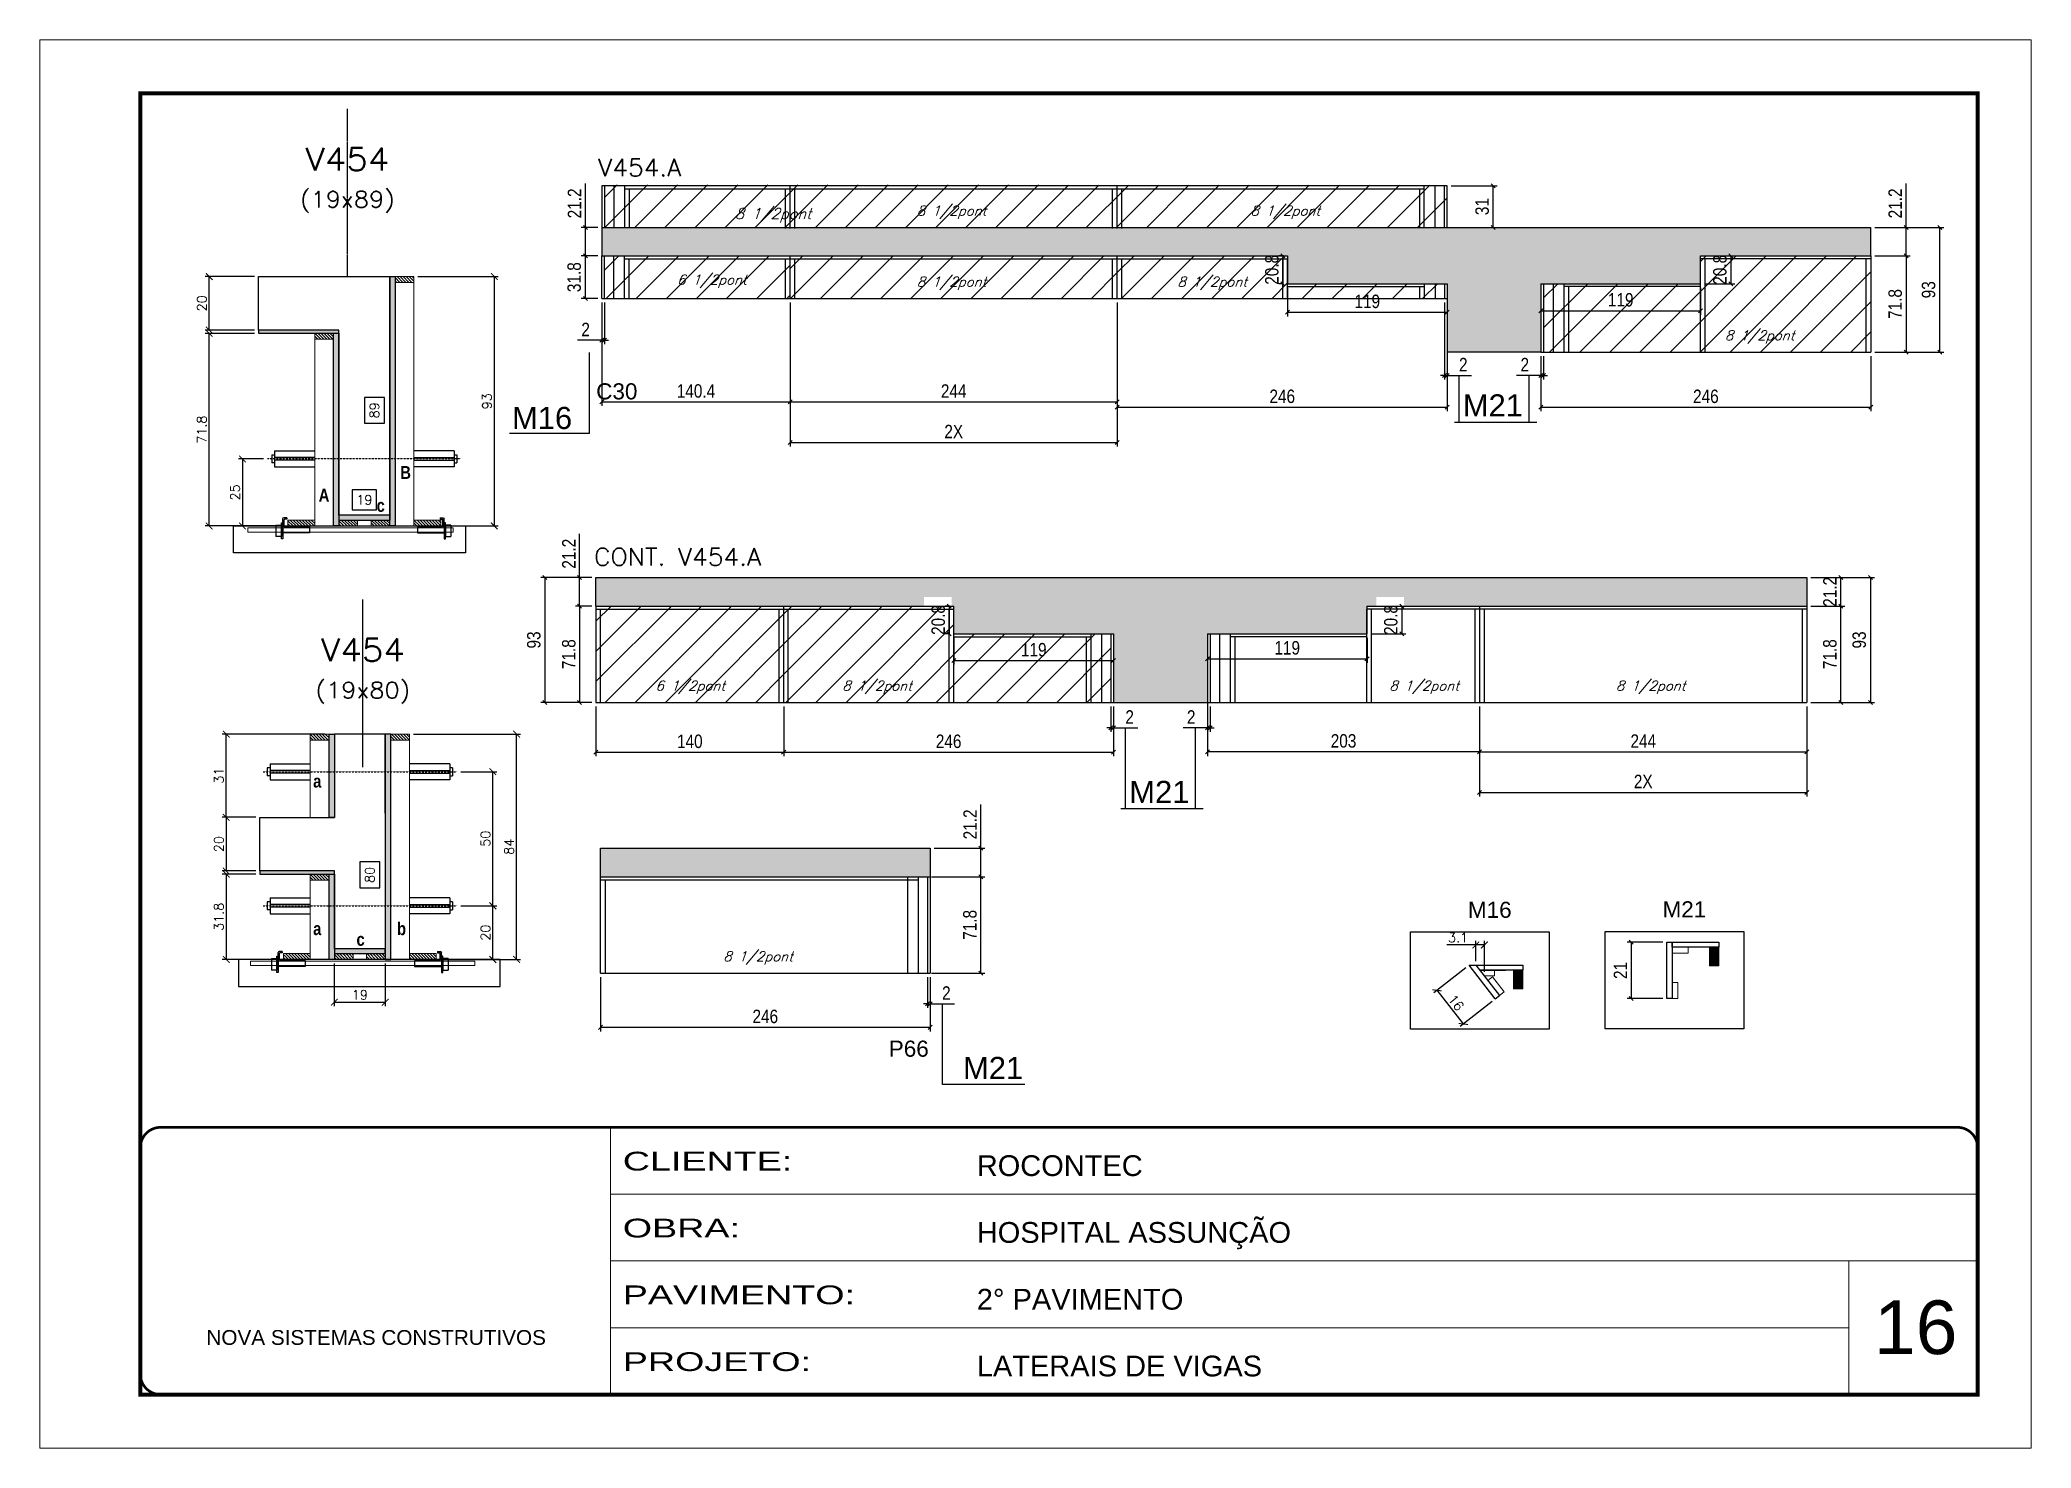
# Model space of a CAD drawing. Extents: x 137137 to 143418, y 10464 to 34486.
# Drawn here: x 141906 to 143391, y 29990 to 31040 of the extents above; entities that cross this region are included whole.
import ezdxf
from ezdxf.enums import TextEntityAlignment as Align

# ---------------------------------------------------------------- set-up
doc = ezdxf.new("R2010")
doc.units = 0
for name, pattern in [('CONTINUO', [0]), ('DASHED', [0.75, 0.5, -0.25]), ('HIDDEN', [0.375, 0.25, -0.125])]:
    doc.linetypes.add(name, pattern=pattern)
for name, color, linetype in [('5', 5, 'Continuous'), ('barrote', 251, 'Continuous'), ('COTA', 241, 'Continuous'), ('Cota Seção (2x)', 4, 'Continuous'), ('detalhes', 4, 'Continuous'), ('NOMENCLATURA', 7, 'Continuous'), ('Painéis', 200, 'Continuous'), ('presilha', 1, 'Continuous'), ('Reaproveitamento', 251, 'Continuous'), ('SARR_2.2x7', 40, 'Continuous'), ('SARR_3.5x7', 81, 'Continuous'), ('TENSOR', 3, 'Continuous'), ('texto', 7, 'Continuous'), ('Texto de Titulo', 7, 'Continuous'), ('Texto Qtd Sarr', 242, 'Continuous')]:
    doc.layers.add(name, color=color, linetype=linetype)
for name, color, linetype, lineweight in [('CARIMBO', 255, 'Continuous', 9), ('CONCRETO', 251, 'Continuous', 25), ('Folhas', 255, 'Continuous', 9), ('Hachura', 251, 'Continuous', 9), ('Madeira', 126, 'Continuous', 18), ('Sarr 2.2x7', 40, 'Continuous', 9), ('SARRAFO DE PRESSAO', 251, 'DASHED', 9), ('SCO-___-LAJ', 2, 'Continuous', 0), ('Texto Seção', 7, 'Continuous', 15)]:
    doc.layers.add(name, color=color, linetype=linetype, lineweight=lineweight)
doc.styles.add('ARIAL', font='arial.ttf')
doc.styles.add('COTA TECNICA', font='techl___.ttf', dxfattribs={"height": 10})
doc.styles.add('REGUA-120', font='ROMANS.shx', dxfattribs={"height": 15})
doc.styles.add('Romans', font='romans.shx')
doc.styles.get("Standard").update_dxf_attribs({"font": 'arial.ttf'})
doc.styles.add('TECNICA', font='techb___.ttf', dxfattribs={"height": 10})
doc.styles.add('Tecnologia', font='')
doc.styles.get('Tecnologia').set_extended_font_data('Forgotten Futurist')
doc.dimstyles.new('Cota Seção (2x)', dxfattribs={"dimtxt": 7, "dimasz": 5, "dimexe": 3, "dimexo": 3, "dimgap": 2, "dimtad": 3, "dimdec": 1, "dimlfac": 0.5, "dimzin": 12, "dimdsep": 46, "dimtxsty": 'Romans', "dimblk": 'ARCHTICK', "dimcen": 0, "dimclrd": 4, "dimclre": 4, "dimclrt": 1, "dimadec": 1, "dimazin": 3, "dimtfac": 1, "dimtdec": 1, "dimtmove": 0, "dimatfit": 3, "dimldrblk": 'OBLIQUE', "dimfxl": 1, "dimtolj": 1, "dimtzin": 12, "dimarcsym": 0})
doc.dimstyles.new('Cota Seção interna', dxfattribs={"dimtxt": 7, "dimasz": 6, "dimexe": 0.18, "dimexo": 2, "dimgap": -4, "dimtad": 3, "dimdec": 1, "dimlfac": 0.5, "dimzin": 12, "dimdsep": 46, "dimtxsty": 'Romans', "dimblk": 'ARCHTICK', "dimcen": 0.09, "dimse1": 1, "dimse2": 1, "dimsd1": 1, "dimsd2": 1, "dimclrd": 180, "dimclre": 5, "dimclrt": 1, "dimadec": 0, "dimazin": 3, "dimtfac": 1, "dimtdec": 1, "dimtofl": 0, "dimtmove": 0, "dimatfit": 3, "dimldrblk": 'ARCHTICK', "dimfxl": 1, "dimtolj": 1, "dimtzin": 0, "dimarcsym": 0})
doc.dimstyles.new('PAINEL', dxfattribs={"dimtxt": 10, "dimasz": 3, "dimexe": 3, "dimexo": 3, "dimgap": 3, "dimtad": 1, "dimdec": 1, "dimzin": 12, "dimdsep": 46, "dimtxsty": 'COTA TECNICA', "dimblk1": 'OBLIQUE', "dimblk2": 'OBLIQUE', "dimsah": 1, "dimcen": 0.9, "dimclrd": 4, "dimclre": 4, "dimclrt": 240, "dimadec": 1, "dimazin": 3, "dimtfac": 1, "dimtdec": 1, "dimtmove": 0, "dimatfit": 3, "dimfxl": 1, "dimtolj": 1, "dimtzin": 12, "dimarcsym": 0})
pattern_1 = [(45, (-13.5, -2297.15), (-11.2253202, 11.2253202), [])]
pattern_2 = [(45, (289.415, -2202.171), (-11.2253202, 11.2253202), [])]
pattern_3 = [(315, (165082.0604, 22124.7301), (1.12253202, 1.12253202), [])]

msp = doc.modelspace()

# ---------------------------------------------------------------- texts
at = {"layer": '5', "linetype": 'Continuous'}
for s, p in [('C30', (142320.69, 30771.98)), ('P66', (142538.87, 30281.89))]:
    msp.add_text(s, height=12, rotation=0.00004, dxfattribs=at).set_placement(p)
at = {"layer": '5', "color": 7, "linetype": 'Continuous'}
for s, p in [('M21', (143115.88, 30385.79)), ('M16', (142970.76, 30385.43))]:
    msp.add_text(s, height=12, rotation=359.99996, dxfattribs=at).set_placement(p)
at = {"layer": 'CARIMBO', "style": 'ARIAL'}
msp.add_text('16', height=40, dxfattribs=at).set_placement((143273.65, 30060.19))
at = {"layer": 'detalhes', "style": 'TECNICA'}
for s, p in [('B', (142174.6, 30712.66)), ('A', (142113.77, 30695.82)), ('c', (142156.95, 30688.13)), ('a', (142109.61, 30482.57)), ('a', (142109.61, 30372.57)), ('c', (142141.92, 30364.61)), ('b', (142172.15, 30372.56))]:
    msp.add_text(s, height=9.6, dxfattribs=at).set_placement(p)
at = {"layer": 'NOMENCLATURA', "linetype": 'Continuous'}
for p in [(142966.98, 30759.23), (142718.21, 30471.06)]:
    msp.add_text('M21', height=16.5, dxfattribs=at).set_placement(p)
for s, rotation, p in [('M16', 360, (142257.92, 30749.89)), ('M21', 0, (142594.25, 30265.26))]:
    msp.add_text(s, height=16.5, rotation=rotation, dxfattribs=at).set_placement(p)
at = {"layer": 'texto', "color": 2, "attachment_point": 5, "style": 'Romans'}
for s, insert, char_height in [('{\\Q19;\\C256;8 1/2pont}', (142585.72, 30911.49), 7.2737), ('{\\Q19;\\C256;8 1/2pont}', (142834.61, 30911.49), 7.2737), ('{\\Q19;\\C256;8 1/2pont}', (142452.63, 30909.14), 8), ('{\\Q19;\\C256;6 1/2pont}', (142407.02, 30860.03), 7.2737), ('{\\Q19;\\C256;8 1/2pont}', (142585.72, 30858.49), 7.2737), ('{\\Q19;\\C256;8 1/2pont}', (142780.08, 30858.49), 7.2737), ('{\\Q19;\\C256;8 1/2pont}', (143188.33, 30818.49), 7.2737), ('{\\Q19;\\C256;6 1/2pont}', (142390.87, 30557.33), 7.2737), ('{\\Q19;\\C256;8 1/2pont}', (142530.17, 30557.33), 7.2737), ('{\\Q19;\\C256;8 1/2pont}', (142938.12, 30557.33), 7.2737), ('{\\Q19;\\C256;8 1/2pont}', (143107.05, 30557.33), 7.2737), ('{\\Q19;\\C256;8 1/2pont}', (142441.42, 30355.53), 7.2737)]:
    msp.add_mtext(s, dxfattribs=dict(at, insert=insert, char_height=char_height))
at = {"layer": 'Texto Seção', "style": 'REGUA-120', "width": 1.05}
for s, p in [('V454.A', (142322.19, 30938.36)), ('CONT. V454.A', (142319.08, 30648.09))]:
    msp.add_text(s, height=13, dxfattribs=at).set_placement(p)

# ---------------------------------------------------------------- blocks, each defined once
blk = doc.blocks.new('9999999999')
at = {"color": 30, "linetype": 'CONTINUO'}
for p, q in [((98564.6, 34230.2), (98564.6, 34429.4)), ((98564.6, 34379.6), (99584, 34379.6)), ((98564.6, 34329.8), (99488, 34329.8)), ((99584, 34329.8), (99488, 34329.8)), ((99488, 34329.8), (99488, 34230.2)), ((98564.6, 34280), (99488, 34280))]:
    blk.add_line(p, q, dxfattribs=at)
at = {"color": 30, "linetype": 'CONTINUO', "const_width": 2}
blk.add_lwpolyline([(99584, 34230.2), (99584, 34414.4, 0.414214), (99569, 34429.4), (98229, 34429.4, 0.414214), (98214, 34414.4), (98214, 34245.2, 0.414214), (98229, 34230.2), (99584, 34230.2)], format="xyb", dxfattribs=at)
at = {"layer": 'Folhas'}
blk.add_lwpolyline([(98139, 34190.2), (99624, 34190.2), (99624, 35240.2), (98139, 35240.2)], close=True, dxfattribs=at)
at = {"layer": 'Folhas', "color": 30, "const_width": 3}
blk.add_lwpolyline([(98214, 34230.2), (99584, 34230.2), (99584, 35200.2), (98214, 35200.2)], close=True, dxfattribs=at)
at = {"color": 7, "linetype": 'Continuous', "ltscale": 5, "style": 'ARIAL'}
for s, height, p in [('ROCONTEC', 15.48, (98837.7, 34393.1)), ('HOSPITAL ASSUNÇÃO', 15.483, (98837.7, 34343.3)), ('2° PAVIMENTO', 15.483, (98837.7, 34293.5)), ('NOVA SISTEMAS CONSTRUTIVOS', 11.059, (98263.2, 34267.2)), ('LATERAIS DE VIGAS', 15.483, (98837.7, 34243.7))]:
    blk.add_text(s, height=height, dxfattribs=at).set_placement(p)
at = {"layer": 'Folhas', "color": 7, "style": 'Tecnologia', "width": 1.5}
for s, p in [('CLIENTE:', (98573.7, 34397.2)), ('OBRA:', (98573.7, 34347.3)), ('PAVIMENTO:', (98573.7, 34297.5)), ('PROJETO:', (98573.7, 34247.7))]:
    blk.add_text(s, height=14, dxfattribs=at).set_placement(p)
blk = doc.blocks.new('_Oblique')
at = {"color": 0, "linetype": 'ByBlock', "lineweight": -2}
blk.add_line((-0.5, -0.5), (0.5, 0.5), dxfattribs=at)
blk = doc.blocks.new('*D55')
at = {"layer": 'COTA', "color": 4, "lineweight": -2, "ltscale": 25, "transparency": 16777216}
for p, q in [((142953.2, 30844.2), (142953.2, 30786.9)), ((142955.2, 30844.2), (142955.2, 30786.9)), ((142953.2, 30789.9), (142950.2, 30789.9)), ((142953.2, 30789.9), (142955.2, 30789.9)), ((142955.2, 30789.9), (142973.4, 30789.9))]:
    blk.add_line(p, q, dxfattribs=at)
at = {"layer": 'Defpoints', "color": 0, "ltscale": 25, "transparency": 16777216}
for p in [(142953.2, 30847.2), (142955.2, 30847.2), (142955.2, 30789.9)]:
    blk.add_point(p, dxfattribs=at)
at = {"layer": 'COTA', "color": 4, "lineweight": -2, "ltscale": 25, "transparency": 16777216, "xscale": 3, "yscale": 3, "zscale": 3}
blk.add_blockref('_Oblique', (142953.2, 30789.9), dxfattribs=at)
at = {"layer": 'COTA', "color": 4, "lineweight": -2, "ltscale": 25, "transparency": 16777216, "xscale": 3, "yscale": 3, "zscale": 3, "rotation": 180}
blk.add_blockref('_Oblique', (142955.2, 30789.9), dxfattribs=at)
at = {"layer": 'COTA', "color": 240, "ltscale": 25, "transparency": 16777216, "insert": (142967.3, 30797.9), "char_height": 10, "attachment_point": 5, "style": 'COTA TECNICA'}
blk.add_mtext('\\A1;2', dxfattribs=at)
blk = doc.blocks.new('*D56')
at = {"layer": 'COTA', "color": 4, "lineweight": -2, "ltscale": 25, "transparency": 16777216}
for p, q in [((143025.2, 30804.2), (143025.2, 30786.9)), ((143027.2, 30804.2), (143027.2, 30786.9)), ((143025.2, 30789.9), (143007.1, 30789.9)), ((143027.2, 30789.9), (143025.2, 30789.9)), ((143027.2, 30789.9), (143030.2, 30789.9))]:
    blk.add_line(p, q, dxfattribs=at)
at = {"layer": 'Defpoints', "color": 0, "ltscale": 25, "transparency": 16777216}
for p in [(143025.2, 30807.2), (143027.2, 30807.2), (143025.2, 30789.9)]:
    blk.add_point(p, dxfattribs=at)
at = {"layer": 'COTA', "color": 4, "lineweight": -2, "ltscale": 25, "transparency": 16777216, "xscale": 3, "yscale": 3, "zscale": 3}
blk.add_blockref('_Oblique', (143025.2, 30789.9), dxfattribs=at)
at = {"layer": 'COTA', "color": 4, "lineweight": -2, "ltscale": 25, "transparency": 16777216, "xscale": 3, "yscale": 3, "zscale": 3, "rotation": 180}
blk.add_blockref('_Oblique', (143027.2, 30789.9), dxfattribs=at)
at = {"layer": 'COTA', "color": 240, "ltscale": 25, "transparency": 16777216, "insert": (143013.2, 30797.9), "char_height": 10, "attachment_point": 5, "style": 'COTA TECNICA'}
blk.add_mtext('\\A1;2', dxfattribs=at)
blk = doc.blocks.new('*D57')
at = {"layer": 'COTA', "color": 4, "lineweight": -2, "ltscale": 25, "transparency": 16777216}
for p, q in [((142324.9, 30844.2), (142324.9, 30767.1)), ((142465.3, 30844.2), (142465.3, 30767.1)), ((142324.9, 30770.1), (142465.3, 30770.1))]:
    blk.add_line(p, q, dxfattribs=at)
at = {"layer": 'Defpoints', "color": 0, "ltscale": 25, "transparency": 16777216}
for p in [(142324.9, 30847.2), (142465.3, 30847.2), (142465.3, 30770.1)]:
    blk.add_point(p, dxfattribs=at)
at = {"layer": 'COTA', "color": 4, "lineweight": -2, "ltscale": 25, "transparency": 16777216, "xscale": 3, "yscale": 3, "zscale": 3, "rotation": 180}
blk.add_blockref('_Oblique', (142324.9, 30770.1), dxfattribs=at)
at = {"layer": 'COTA', "color": 4, "lineweight": -2, "ltscale": 25, "transparency": 16777216, "xscale": 3, "yscale": 3, "zscale": 3}
blk.add_blockref('_Oblique', (142465.3, 30770.1), dxfattribs=at)
at = {"layer": 'COTA', "color": 240, "ltscale": 25, "transparency": 16777216, "insert": (142395.1, 30778.2), "char_height": 10, "attachment_point": 5, "style": 'COTA TECNICA'}
blk.add_mtext('\\A1;140.4', dxfattribs=at)
blk = doc.blocks.new('*D58')
at = {"layer": 'COTA', "color": 4, "lineweight": -2, "ltscale": 25, "transparency": 16777216}
for p, q in [((142465.3, 30844.2), (142465.3, 30767.1)), ((142709.3, 30844.2), (142709.3, 30767.1)), ((142465.3, 30770.1), (142709.3, 30770.1))]:
    blk.add_line(p, q, dxfattribs=at)
at = {"layer": 'Defpoints', "color": 0, "ltscale": 25, "transparency": 16777216}
for p in [(142465.3, 30847.2), (142709.3, 30847.2), (142709.3, 30770.1)]:
    blk.add_point(p, dxfattribs=at)
at = {"layer": 'COTA', "color": 4, "lineweight": -2, "ltscale": 25, "transparency": 16777216, "xscale": 3, "yscale": 3, "zscale": 3, "rotation": 180}
blk.add_blockref('_Oblique', (142465.3, 30770.1), dxfattribs=at)
at = {"layer": 'COTA', "color": 4, "lineweight": -2, "ltscale": 25, "transparency": 16777216, "xscale": 3, "yscale": 3, "zscale": 3}
blk.add_blockref('_Oblique', (142709.3, 30770.1), dxfattribs=at)
at = {"layer": 'COTA', "color": 240, "ltscale": 25, "transparency": 16777216, "insert": (142587.3, 30778.2), "char_height": 10, "attachment_point": 5, "style": 'COTA TECNICA'}
blk.add_mtext('\\A1;244', dxfattribs=at)
blk = doc.blocks.new('*D59')
at = {"layer": 'COTA', "color": 4, "lineweight": -2, "ltscale": 25, "transparency": 16777216}
for p, q in [((142709.3, 30844.2), (142709.3, 30763.1)), ((142955.2, 30844.2), (142955.2, 30763.1)), ((142709.3, 30766.1), (142955.2, 30766.1))]:
    blk.add_line(p, q, dxfattribs=at)
at = {"layer": 'Defpoints', "color": 0, "ltscale": 25, "transparency": 16777216}
for p in [(142709.3, 30847.2), (142955.2, 30847.2), (142955.2, 30766.1)]:
    blk.add_point(p, dxfattribs=at)
at = {"layer": 'COTA', "color": 4, "lineweight": -2, "ltscale": 25, "transparency": 16777216, "xscale": 3, "yscale": 3, "zscale": 3, "rotation": 180}
blk.add_blockref('_Oblique', (142709.3, 30766.1), dxfattribs=at)
at = {"layer": 'COTA', "color": 4, "lineweight": -2, "ltscale": 25, "transparency": 16777216, "xscale": 3, "yscale": 3, "zscale": 3}
blk.add_blockref('_Oblique', (142955.2, 30766.1), dxfattribs=at)
at = {"layer": 'COTA', "color": 240, "ltscale": 25, "transparency": 16777216, "insert": (142832.3, 30774.2), "char_height": 10, "attachment_point": 5, "style": 'COTA TECNICA'}
blk.add_mtext('\\A1;246', dxfattribs=at)
blk = doc.blocks.new('*D63')
at = {"layer": 'COTA', "color": 4, "lineweight": -2, "ltscale": 25, "transparency": 16777216}
for p, q in [((143025.2, 30804.2), (143025.2, 30763.1)), ((143271.2, 30804.2), (143271.2, 30763.1)), ((143025.2, 30766.1), (143271.2, 30766.1))]:
    blk.add_line(p, q, dxfattribs=at)
at = {"layer": 'Defpoints', "color": 0, "ltscale": 25, "transparency": 16777216}
for p in [(143025.2, 30807.2), (143271.2, 30807.2), (143271.2, 30766.1)]:
    blk.add_point(p, dxfattribs=at)
at = {"layer": 'COTA', "color": 4, "lineweight": -2, "ltscale": 25, "transparency": 16777216, "xscale": 3, "yscale": 3, "zscale": 3, "rotation": 180}
blk.add_blockref('_Oblique', (143025.2, 30766.1), dxfattribs=at)
at = {"layer": 'COTA', "color": 4, "lineweight": -2, "ltscale": 25, "transparency": 16777216, "xscale": 3, "yscale": 3, "zscale": 3}
blk.add_blockref('_Oblique', (143271.2, 30766.1), dxfattribs=at)
at = {"layer": 'COTA', "color": 240, "ltscale": 25, "transparency": 16777216, "insert": (143148.2, 30774.2), "char_height": 10, "attachment_point": 5, "style": 'COTA TECNICA'}
blk.add_mtext('\\A1;246', dxfattribs=at)
blk = doc.blocks.new('*D60')
at = {"layer": 'COTA', "color": 4, "lineweight": -2, "ltscale": 25, "transparency": 16777216}
for p, q in [((142836.2, 30855.2), (142836.2, 30833.9)), ((142955.2, 30855.2), (142955.2, 30833.9)), ((142836.2, 30836.9), (142955.2, 30836.9))]:
    blk.add_line(p, q, dxfattribs=at)
at = {"layer": 'Defpoints', "color": 0, "ltscale": 25, "transparency": 16777216}
for p in [(142836.2, 30858.2), (142955.2, 30858.2), (142955.2, 30836.9)]:
    blk.add_point(p, dxfattribs=at)
at = {"layer": 'COTA', "color": 4, "lineweight": -2, "ltscale": 25, "transparency": 16777216, "xscale": 3, "yscale": 3, "zscale": 3, "rotation": 180}
blk.add_blockref('_Oblique', (142836.2, 30836.9), dxfattribs=at)
at = {"layer": 'COTA', "color": 4, "lineweight": -2, "ltscale": 25, "transparency": 16777216, "xscale": 3, "yscale": 3, "zscale": 3}
blk.add_blockref('_Oblique', (142955.2, 30836.9), dxfattribs=at)
at = {"layer": 'COTA', "color": 240, "ltscale": 25, "transparency": 16777216, "insert": (142895.7, 30845), "char_height": 10, "attachment_point": 5, "style": 'COTA TECNICA'}
blk.add_mtext('\\A1;119', dxfattribs=at)
blk = doc.blocks.new('*D61')
at = {"layer": 'COTA', "color": 4, "lineweight": -2, "ltscale": 25, "transparency": 16777216}
for p, q in [((143025.2, 30855.2), (143025.2, 30835.1)), ((143144.2, 30855.2), (143144.2, 30835.1)), ((143025.2, 30838.1), (143144.2, 30838.1))]:
    blk.add_line(p, q, dxfattribs=at)
at = {"layer": 'Defpoints', "color": 0, "ltscale": 25, "transparency": 16777216}
for p in [(143025.2, 30858.2), (143144.2, 30858.2), (143144.2, 30838.1)]:
    blk.add_point(p, dxfattribs=at)
at = {"layer": 'COTA', "color": 4, "lineweight": -2, "ltscale": 25, "transparency": 16777216, "xscale": 3, "yscale": 3, "zscale": 3, "rotation": 180}
blk.add_blockref('_Oblique', (143025.2, 30838.1), dxfattribs=at)
at = {"layer": 'COTA', "color": 4, "lineweight": -2, "ltscale": 25, "transparency": 16777216, "xscale": 3, "yscale": 3, "zscale": 3}
blk.add_blockref('_Oblique', (143144.2, 30838.1), dxfattribs=at)
at = {"layer": 'COTA', "color": 240, "ltscale": 25, "transparency": 16777216, "insert": (143084.7, 30846.2), "char_height": 10, "attachment_point": 5, "style": 'COTA TECNICA'}
blk.add_mtext('\\A1;119', dxfattribs=at)
blk = doc.blocks.new('*D62')
at = {"layer": 'COTA', "color": 4, "lineweight": -2, "ltscale": 25, "transparency": 16777216}
for p, q in [((143147.2, 30879), (143169.8, 30879)), ((143166.8, 30879), (143166.8, 30858.2)), ((143147.2, 30858.2), (143169.8, 30858.2))]:
    blk.add_line(p, q, dxfattribs=at)
at = {"layer": 'Defpoints', "color": 0, "ltscale": 25, "transparency": 16777216}
for p in [(143144.2, 30879), (143144.2, 30858.2), (143166.8, 30858.2)]:
    blk.add_point(p, dxfattribs=at)
at = {"layer": 'COTA', "color": 4, "lineweight": -2, "ltscale": 25, "transparency": 16777216, "xscale": 3, "yscale": 3, "zscale": 3}
for p, rotation in [((143166.8, 30879), 90), ((143166.8, 30858.2), 270)]:
    blk.add_blockref('_Oblique', p, dxfattribs=dict(at, rotation=rotation))
at = {"layer": 'COTA', "color": 240, "ltscale": 25, "transparency": 16777216, "insert": (143158.7, 30868.6), "char_height": 10, "attachment_point": 5, "rotation": 90, "style": 'COTA TECNICA'}
blk.add_mtext('\\A1;20.8', dxfattribs=at)
blk = doc.blocks.new('*D54')
at = {"layer": 'COTA', "color": 4, "lineweight": -2, "ltscale": 25, "transparency": 16777216}
for p, q in [((142833.2, 30879), (142829.7, 30879)), ((142832.7, 30879), (142832.7, 30858.2)), ((142833.2, 30858.2), (142829.7, 30858.2))]:
    blk.add_line(p, q, dxfattribs=at)
at = {"layer": 'Defpoints', "color": 0, "ltscale": 25, "transparency": 16777216}
for p in [(142836.2, 30879), (142832.7, 30858.2), (142836.2, 30858.2)]:
    blk.add_point(p, dxfattribs=at)
at = {"layer": 'COTA', "color": 4, "lineweight": -2, "ltscale": 25, "transparency": 16777216, "xscale": 3, "yscale": 3, "zscale": 3}
for p, rotation in [((142832.7, 30879), 90), ((142832.7, 30858.2), 270)]:
    blk.add_blockref('_Oblique', p, dxfattribs=dict(at, rotation=rotation))
at = {"layer": 'COTA', "color": 240, "ltscale": 25, "transparency": 16777216, "insert": (142824.6, 30868.6), "char_height": 10, "attachment_point": 5, "rotation": 90, "style": 'COTA TECNICA'}
blk.add_mtext('\\A1;20.8', dxfattribs=at)
blk = doc.blocks.new('*D64')
at = {"layer": 'COTA', "color": 4, "lineweight": -2, "ltscale": 25, "transparency": 16777216}
for p, q in [((142704.5, 30543.1), (142704.5, 30524.2)), ((142706.5, 30543.1), (142706.5, 30524.2)), ((142704.5, 30527.2), (142701.5, 30527.2)), ((142704.5, 30527.2), (142706.5, 30527.2)), ((142706.5, 30527.2), (142724.6, 30527.2))]:
    blk.add_line(p, q, dxfattribs=at)
at = {"layer": 'Defpoints', "color": 0, "ltscale": 25, "transparency": 16777216}
for p in [(142704.5, 30546.1), (142706.5, 30546.1), (142706.5, 30527.2)]:
    blk.add_point(p, dxfattribs=at)
at = {"layer": 'COTA', "color": 4, "lineweight": -2, "ltscale": 25, "transparency": 16777216, "xscale": 3, "yscale": 3, "zscale": 3}
blk.add_blockref('_Oblique', (142704.5, 30527.2), dxfattribs=at)
at = {"layer": 'COTA', "color": 4, "lineweight": -2, "ltscale": 25, "transparency": 16777216, "xscale": 3, "yscale": 3, "zscale": 3, "rotation": 180}
blk.add_blockref('_Oblique', (142706.5, 30527.2), dxfattribs=at)
at = {"layer": 'COTA', "color": 240, "ltscale": 25, "transparency": 16777216, "insert": (142718.5, 30535.2), "char_height": 10, "attachment_point": 5, "style": 'COTA TECNICA'}
blk.add_mtext('\\A1;2', dxfattribs=at)
blk = doc.blocks.new('*D65')
at = {"layer": 'COTA', "color": 4, "lineweight": -2, "ltscale": 25, "transparency": 16777216}
for p, q in [((142776.5, 30543.1), (142776.5, 30524.2)), ((142778.5, 30543.1), (142778.5, 30524.2)), ((142776.5, 30527.2), (142758.4, 30527.2)), ((142778.5, 30527.2), (142776.5, 30527.2)), ((142778.5, 30527.2), (142781.5, 30527.2))]:
    blk.add_line(p, q, dxfattribs=at)
at = {"layer": 'Defpoints', "color": 0, "ltscale": 25, "transparency": 16777216}
for p in [(142776.5, 30546.1), (142778.5, 30546.1), (142776.5, 30527.2)]:
    blk.add_point(p, dxfattribs=at)
at = {"layer": 'COTA', "color": 4, "lineweight": -2, "ltscale": 25, "transparency": 16777216, "xscale": 3, "yscale": 3, "zscale": 3}
blk.add_blockref('_Oblique', (142776.5, 30527.2), dxfattribs=at)
at = {"layer": 'COTA', "color": 4, "lineweight": -2, "ltscale": 25, "transparency": 16777216, "xscale": 3, "yscale": 3, "zscale": 3, "rotation": 180}
blk.add_blockref('_Oblique', (142778.5, 30527.2), dxfattribs=at)
at = {"layer": 'COTA', "color": 240, "ltscale": 25, "transparency": 16777216, "insert": (142764.4, 30535.2), "char_height": 10, "attachment_point": 5, "style": 'COTA TECNICA'}
blk.add_mtext('\\A1;2', dxfattribs=at)
blk = doc.blocks.new('*D69')
at = {"layer": 'COTA', "color": 4, "lineweight": -2, "ltscale": 25, "transparency": 16777216}
for p, q in [((142567.8, 30341.3), (142567.8, 30318.4)), ((142569.8, 30341.3), (142569.8, 30318.4)), ((142567.8, 30321.4), (142564.8, 30321.4)), ((142567.8, 30321.4), (142569.8, 30321.4)), ((142569.8, 30321.4), (142587.9, 30321.4))]:
    blk.add_line(p, q, dxfattribs=at)
at = {"layer": 'Defpoints', "color": 0, "ltscale": 25, "transparency": 16777216}
for p in [(142567.8, 30344.3), (142569.8, 30344.3), (142569.8, 30321.4)]:
    blk.add_point(p, dxfattribs=at)
at = {"layer": 'COTA', "color": 4, "lineweight": -2, "ltscale": 25, "transparency": 16777216, "xscale": 3, "yscale": 3, "zscale": 3}
blk.add_blockref('_Oblique', (142567.8, 30321.4), dxfattribs=at)
at = {"layer": 'COTA', "color": 4, "lineweight": -2, "ltscale": 25, "transparency": 16777216, "xscale": 3, "yscale": 3, "zscale": 3, "rotation": 180}
blk.add_blockref('_Oblique', (142569.8, 30321.4), dxfattribs=at)
at = {"layer": 'COTA', "color": 240, "ltscale": 25, "transparency": 16777216, "insert": (142581.8, 30329.4), "char_height": 10, "attachment_point": 5, "style": 'COTA TECNICA'}
blk.add_mtext('\\A1;2', dxfattribs=at)
blk = doc.blocks.new('*D66')
at = {"layer": 'COTA', "color": 4, "lineweight": -2, "ltscale": 25, "transparency": 16777216}
for p, q in [((142320.5, 30543.1), (142320.5, 30505.9)), ((142460.5, 30543.1), (142460.5, 30505.9)), ((142320.5, 30508.9), (142460.5, 30508.9))]:
    blk.add_line(p, q, dxfattribs=at)
at = {"layer": 'Defpoints', "color": 0, "ltscale": 25, "transparency": 16777216}
for p in [(142320.5, 30546.1), (142460.5, 30546.1), (142460.5, 30508.9)]:
    blk.add_point(p, dxfattribs=at)
at = {"layer": 'COTA', "color": 4, "lineweight": -2, "ltscale": 25, "transparency": 16777216, "xscale": 3, "yscale": 3, "zscale": 3, "rotation": 180}
blk.add_blockref('_Oblique', (142320.5, 30508.9), dxfattribs=at)
at = {"layer": 'COTA', "color": 4, "lineweight": -2, "ltscale": 25, "transparency": 16777216, "xscale": 3, "yscale": 3, "zscale": 3}
blk.add_blockref('_Oblique', (142460.5, 30508.9), dxfattribs=at)
at = {"layer": 'COTA', "color": 240, "ltscale": 25, "transparency": 16777216, "insert": (142390.5, 30517), "char_height": 10, "attachment_point": 5, "style": 'COTA TECNICA'}
blk.add_mtext('\\A1;140', dxfattribs=at)
blk = doc.blocks.new('*D70')
at = {"layer": 'COTA', "color": 4, "lineweight": -2, "ltscale": 25, "transparency": 16777216}
for p, q in [((142460.5, 30543.1), (142460.5, 30505.9)), ((142706.5, 30543.1), (142706.5, 30505.9)), ((142460.5, 30508.9), (142706.5, 30508.9))]:
    blk.add_line(p, q, dxfattribs=at)
at = {"layer": 'Defpoints', "color": 0, "ltscale": 25, "transparency": 16777216}
for p in [(142460.5, 30546.1), (142706.5, 30546.1), (142706.5, 30508.9)]:
    blk.add_point(p, dxfattribs=at)
at = {"layer": 'COTA', "color": 4, "lineweight": -2, "ltscale": 25, "transparency": 16777216, "xscale": 3, "yscale": 3, "zscale": 3, "rotation": 180}
blk.add_blockref('_Oblique', (142460.5, 30508.9), dxfattribs=at)
at = {"layer": 'COTA', "color": 4, "lineweight": -2, "ltscale": 25, "transparency": 16777216, "xscale": 3, "yscale": 3, "zscale": 3}
blk.add_blockref('_Oblique', (142706.5, 30508.9), dxfattribs=at)
at = {"layer": 'COTA', "color": 240, "ltscale": 25, "transparency": 16777216, "insert": (142583.5, 30517), "char_height": 10, "attachment_point": 5, "style": 'COTA TECNICA'}
blk.add_mtext('\\A1;246', dxfattribs=at)
blk = doc.blocks.new('*D67')
at = {"layer": 'COTA', "color": 4, "lineweight": -2, "ltscale": 25, "transparency": 16777216}
for p, q in [((142979.5, 30543.1), (142979.5, 30506.1)), ((143223.5, 30543.1), (143223.5, 30506.1)), ((142979.5, 30509.1), (143223.5, 30509.1))]:
    blk.add_line(p, q, dxfattribs=at)
at = {"layer": 'Defpoints', "color": 0, "ltscale": 25, "transparency": 16777216}
for p in [(142979.5, 30546.1), (143223.5, 30546.1), (143223.5, 30509.1)]:
    blk.add_point(p, dxfattribs=at)
at = {"layer": 'COTA', "color": 4, "lineweight": -2, "ltscale": 25, "transparency": 16777216, "xscale": 3, "yscale": 3, "zscale": 3, "rotation": 180}
blk.add_blockref('_Oblique', (142979.5, 30509.1), dxfattribs=at)
at = {"layer": 'COTA', "color": 4, "lineweight": -2, "ltscale": 25, "transparency": 16777216, "xscale": 3, "yscale": 3, "zscale": 3}
blk.add_blockref('_Oblique', (143223.5, 30509.1), dxfattribs=at)
at = {"layer": 'COTA', "color": 240, "ltscale": 25, "transparency": 16777216, "insert": (143101.5, 30517.2), "char_height": 10, "attachment_point": 5, "style": 'COTA TECNICA'}
blk.add_mtext('\\A1;244', dxfattribs=at)
blk = doc.blocks.new('*D71')
at = {"layer": 'COTA', "color": 4, "lineweight": -2, "ltscale": 25, "transparency": 16777216}
for p, q in [((142570.8, 30416.1), (142610.5, 30416.1)), ((142607.5, 30344.3), (142607.5, 30416.1)), ((142570.8, 30344.3), (142610.5, 30344.3))]:
    blk.add_line(p, q, dxfattribs=at)
at = {"layer": 'Defpoints', "color": 0, "ltscale": 25, "transparency": 16777216}
for p in [(142567.8, 30416.1), (142607.5, 30416.1), (142567.8, 30344.3)]:
    blk.add_point(p, dxfattribs=at)
at = {"layer": 'COTA', "color": 4, "lineweight": -2, "ltscale": 25, "transparency": 16777216, "xscale": 3, "yscale": 3, "zscale": 3}
for p, rotation in [((142607.5, 30416.1), 90), ((142607.5, 30344.3), 270)]:
    blk.add_blockref('_Oblique', p, dxfattribs=dict(at, rotation=rotation))
at = {"layer": 'COTA', "color": 240, "ltscale": 25, "transparency": 16777216, "insert": (142599.4, 30380.2), "char_height": 10, "attachment_point": 5, "rotation": 90, "style": 'COTA TECNICA'}
blk.add_mtext('\\A1;71.8', dxfattribs=at)
blk = doc.blocks.new('*D72')
at = {"layer": 'COTA', "color": 4, "lineweight": -2, "ltscale": 25, "transparency": 16777216}
for p, q in [((142607.5, 30437.3), (142607.5, 30470)), ((142572.8, 30437.3), (142610.5, 30437.3)), ((142607.5, 30416.1), (142607.5, 30437.3)), ((142572.8, 30416.1), (142610.5, 30416.1))]:
    blk.add_line(p, q, dxfattribs=at)
at = {"layer": 'Defpoints', "color": 0, "ltscale": 25, "transparency": 16777216}
for p in [(142569.8, 30437.3), (142607.5, 30437.3), (142569.8, 30416.1)]:
    blk.add_point(p, dxfattribs=at)
at = {"layer": 'COTA', "color": 4, "lineweight": -2, "ltscale": 25, "transparency": 16777216, "xscale": 3, "yscale": 3, "zscale": 3}
for p, rotation in [((142607.5, 30437.3), 90), ((142607.5, 30416.1), 270)]:
    blk.add_blockref('_Oblique', p, dxfattribs=dict(at, rotation=rotation))
at = {"layer": 'COTA', "color": 240, "ltscale": 25, "transparency": 16777216, "insert": (142599.5, 30455.1), "char_height": 10, "attachment_point": 5, "rotation": 90, "style": 'COTA TECNICA'}
blk.add_mtext('\\A1;21.2', dxfattribs=at)
blk = doc.blocks.new('*D73')
at = {"layer": 'COTA', "color": 4, "lineweight": -2, "ltscale": 25, "transparency": 16777216}
for p, q in [((142776.5, 30594.1), (142776.5, 30575.6)), ((142895.5, 30594.1), (142895.5, 30575.6)), ((142776.5, 30578.6), (142895.5, 30578.6))]:
    blk.add_line(p, q, dxfattribs=at)
at = {"layer": 'Defpoints', "color": 0, "ltscale": 25, "transparency": 16777216}
for p in [(142776.5, 30597.1), (142895.5, 30597.1), (142895.5, 30578.6)]:
    blk.add_point(p, dxfattribs=at)
at = {"layer": 'COTA', "color": 4, "lineweight": -2, "ltscale": 25, "transparency": 16777216, "xscale": 3, "yscale": 3, "zscale": 3, "rotation": 180}
blk.add_blockref('_Oblique', (142776.5, 30578.6), dxfattribs=at)
at = {"layer": 'COTA', "color": 4, "lineweight": -2, "ltscale": 25, "transparency": 16777216, "xscale": 3, "yscale": 3, "zscale": 3}
blk.add_blockref('_Oblique', (142895.5, 30578.6), dxfattribs=at)
at = {"layer": 'COTA', "color": 240, "ltscale": 25, "transparency": 16777216, "insert": (142836, 30586.7), "char_height": 10, "attachment_point": 5, "style": 'COTA TECNICA'}
blk.add_mtext('\\A1;119', dxfattribs=at)
blk = doc.blocks.new('*D74')
at = {"layer": 'COTA', "color": 4, "lineweight": -2, "ltscale": 25, "transparency": 16777216}
for p, q in [((142898.5, 30617.9), (142924.4, 30617.9)), ((142921.4, 30617.9), (142921.4, 30597.1)), ((142898.5, 30597.1), (142924.4, 30597.1))]:
    blk.add_line(p, q, dxfattribs=at)
at = {"layer": 'Defpoints', "color": 0, "ltscale": 25, "transparency": 16777216}
for p in [(142895.5, 30617.9), (142895.5, 30597.1), (142921.4, 30597.1)]:
    blk.add_point(p, dxfattribs=at)
at = {"layer": 'COTA', "color": 4, "lineweight": -2, "ltscale": 25, "transparency": 16777216, "xscale": 3, "yscale": 3, "zscale": 3}
for p, rotation in [((142921.4, 30617.9), 90), ((142921.4, 30597.1), 270)]:
    blk.add_blockref('_Oblique', p, dxfattribs=dict(at, rotation=rotation))
at = {"layer": 'COTA', "color": 240, "ltscale": 25, "transparency": 16777216, "insert": (142913.3, 30607.5), "char_height": 10, "attachment_point": 5, "rotation": 90, "style": 'COTA TECNICA'}
blk.add_mtext('\\A1;20.8', dxfattribs=at)
blk = doc.blocks.new('*D75')
at = {"layer": 'COTA', "color": 4, "lineweight": -2, "ltscale": 25, "transparency": 16777216}
for p, q in [((142584.5, 30617.9), (142581, 30617.9)), ((142584, 30617.9), (142584, 30597.1)), ((142584.5, 30597.1), (142581, 30597.1))]:
    blk.add_line(p, q, dxfattribs=at)
at = {"layer": 'Defpoints', "color": 0, "ltscale": 25, "transparency": 16777216}
for p in [(142587.5, 30617.9), (142584, 30597.1), (142587.5, 30597.1)]:
    blk.add_point(p, dxfattribs=at)
at = {"layer": 'COTA', "color": 4, "lineweight": -2, "ltscale": 25, "transparency": 16777216, "xscale": 3, "yscale": 3, "zscale": 3}
for p, rotation in [((142584, 30617.9), 90), ((142584, 30597.1), 270)]:
    blk.add_blockref('_Oblique', p, dxfattribs=dict(at, rotation=rotation))
at = {"layer": 'COTA', "color": 240, "ltscale": 25, "transparency": 16777216, "insert": (142575.8, 30607.5), "char_height": 10, "attachment_point": 5, "rotation": 90, "style": 'COTA TECNICA'}
blk.add_mtext('\\A1;20.8', dxfattribs=at)
blk = doc.blocks.new('*D76')
at = {"layer": 'COTA', "color": 4, "lineweight": -2, "ltscale": 25, "transparency": 16777216}
for p, q in [((142587.5, 30594.1), (142587.5, 30574.2)), ((142706.5, 30594.1), (142706.5, 30574.2)), ((142587.5, 30577.2), (142706.5, 30577.2))]:
    blk.add_line(p, q, dxfattribs=at)
at = {"layer": 'Defpoints', "color": 0, "ltscale": 25, "transparency": 16777216}
for p in [(142587.5, 30597.1), (142706.5, 30597.1), (142706.5, 30577.2)]:
    blk.add_point(p, dxfattribs=at)
at = {"layer": 'COTA', "color": 4, "lineweight": -2, "ltscale": 25, "transparency": 16777216, "xscale": 3, "yscale": 3, "zscale": 3, "rotation": 180}
blk.add_blockref('_Oblique', (142587.5, 30577.2), dxfattribs=at)
at = {"layer": 'COTA', "color": 4, "lineweight": -2, "ltscale": 25, "transparency": 16777216, "xscale": 3, "yscale": 3, "zscale": 3}
blk.add_blockref('_Oblique', (142706.5, 30577.2), dxfattribs=at)
at = {"layer": 'COTA', "color": 240, "ltscale": 25, "transparency": 16777216, "insert": (142647, 30585.3), "char_height": 10, "attachment_point": 5, "style": 'COTA TECNICA'}
blk.add_mtext('\\A1;119', dxfattribs=at)
blk = doc.blocks.new('*D68')
at = {"layer": 'COTA', "color": 4, "lineweight": -2, "ltscale": 25, "transparency": 16777216}
for p, q in [((142776.5, 30543.1), (142776.5, 30506.1)), ((142979.5, 30543.1), (142979.5, 30506.1)), ((142979.5, 30509.1), (142776.5, 30509.1))]:
    blk.add_line(p, q, dxfattribs=at)
at = {"layer": 'Defpoints', "color": 0, "ltscale": 25, "transparency": 16777216}
for p in [(142776.5, 30546.1), (142979.5, 30546.1), (142776.5, 30509.1)]:
    blk.add_point(p, dxfattribs=at)
at = {"layer": 'COTA', "color": 4, "lineweight": -2, "ltscale": 25, "transparency": 16777216, "xscale": 3, "yscale": 3, "zscale": 3, "rotation": 180}
blk.add_blockref('_Oblique', (142776.5, 30509.1), dxfattribs=at)
at = {"layer": 'COTA', "color": 4, "lineweight": -2, "ltscale": 25, "transparency": 16777216, "xscale": 3, "yscale": 3, "zscale": 3}
blk.add_blockref('_Oblique', (142979.5, 30509.1), dxfattribs=at)
at = {"layer": 'COTA', "color": 240, "ltscale": 25, "transparency": 16777216, "insert": (142878, 30517.3), "char_height": 10, "attachment_point": 5, "style": 'COTA TECNICA'}
blk.add_mtext('\\A1;203', dxfattribs=at)
blk = doc.blocks.new('*D77')
at = {"layer": 'COTA', "color": 4, "lineweight": -2, "ltscale": 25, "transparency": 16777216}
for p, q in [((142979.5, 30543.1), (142979.5, 30476)), ((143223.5, 30543.1), (143223.5, 30476)), ((142979.5, 30479), (143223.5, 30479))]:
    blk.add_line(p, q, dxfattribs=at)
at = {"layer": 'Defpoints', "color": 0, "ltscale": 25, "transparency": 16777216}
for p in [(142979.5, 30546.1), (143223.5, 30546.1), (143223.5, 30479)]:
    blk.add_point(p, dxfattribs=at)
at = {"layer": 'COTA', "color": 4, "lineweight": -2, "ltscale": 25, "transparency": 16777216, "xscale": 3, "yscale": 3, "zscale": 3, "rotation": 180}
blk.add_blockref('_Oblique', (142979.5, 30479), dxfattribs=at)
at = {"layer": 'COTA', "color": 4, "lineweight": -2, "ltscale": 25, "transparency": 16777216, "xscale": 3, "yscale": 3, "zscale": 3}
blk.add_blockref('_Oblique', (143223.5, 30479), dxfattribs=at)
at = {"layer": 'COTA', "color": 240, "ltscale": 25, "transparency": 16777216, "insert": (143101.5, 30487.1), "char_height": 10, "attachment_point": 5, "style": 'COTA TECNICA'}
blk.add_mtext('\\A1;2X', dxfattribs=at)
blk = doc.blocks.new('*D78')
at = {"layer": 'COTA', "color": 4, "lineweight": -2, "ltscale": 25, "transparency": 16777216}
for p, q in [((142465.3, 30844.2), (142465.3, 30736.9)), ((142709.3, 30844.2), (142709.3, 30736.9)), ((142465.3, 30739.9), (142709.3, 30739.9))]:
    blk.add_line(p, q, dxfattribs=at)
at = {"layer": 'Defpoints', "color": 0, "ltscale": 25, "transparency": 16777216}
for p in [(142465.3, 30847.2), (142709.3, 30847.2), (142709.3, 30739.9)]:
    blk.add_point(p, dxfattribs=at)
at = {"layer": 'COTA', "color": 4, "lineweight": -2, "ltscale": 25, "transparency": 16777216, "xscale": 3, "yscale": 3, "zscale": 3, "rotation": 180}
blk.add_blockref('_Oblique', (142465.3, 30739.9), dxfattribs=at)
at = {"layer": 'COTA', "color": 4, "lineweight": -2, "ltscale": 25, "transparency": 16777216, "xscale": 3, "yscale": 3, "zscale": 3}
blk.add_blockref('_Oblique', (142709.3, 30739.9), dxfattribs=at)
at = {"layer": 'COTA', "color": 240, "ltscale": 25, "transparency": 16777216, "insert": (142587.3, 30748), "char_height": 10, "attachment_point": 5, "style": 'COTA TECNICA'}
blk.add_mtext('\\A1;2X', dxfattribs=at)
blk = doc.blocks.new('titulo1')
at = {"layer": 'Defpoints', "color": 252, "linetype": 'HIDDEN', "ltscale": 2}
blk.add_line((0, 0), (0, 125), dxfattribs=at)
at = {"layer": 'Defpoints', "style": 'Romans', "oblique": 15}
blk.add_attdef('FOLHA', text='', height=10, dxfattribs=at).set_placement((0, 15.6), align=Align.MIDDLE_CENTER)
at = {"layer": 'Texto Qtd Sarr', "color": 3, "style": 'Romans', "oblique": 15}
for tag, height, p in [('TITULO', 17, (0, 71.4)), ('SEÇÃO', 12, (0, 41.5))]:
    blk.add_attdef(tag, text='', height=height, dxfattribs=at).set_placement(p, align=Align.MIDDLE_CENTER)
blk = doc.blocks.new('_ArchTick')
at = {"color": 0, "linetype": 'ByBlock', "const_width": 0.15}
blk.add_lwpolyline([(-0.5, -0.5), (0.5, 0.5)], dxfattribs=at)
blk = doc.blocks.new('*D79')
at = {"layer": 'COTA', "color": 4, "lineweight": -2, "transparency": 16777216}
for p, q in [((142065.8, 30821.2), (142029.1, 30821.2)), ((142032.1, 30677.6), (142032.1, 30821.2)), ((142083.4, 30677.6), (142029.1, 30677.6))]:
    blk.add_line(p, q, dxfattribs=at)
at = {"layer": 'Defpoints', "color": 0, "transparency": 16777216}
for p in [(142032.1, 30821.2), (142068.8, 30821.2), (142086.4, 30677.6)]:
    blk.add_point(p, dxfattribs=at)
at = {"layer": 'COTA', "color": 4, "lineweight": -2, "transparency": 16777216, "xscale": 5, "yscale": 5, "zscale": 5}
for p, rotation in [((142032.1, 30821.2), 90), ((142032.1, 30677.6), 270)]:
    blk.add_blockref('_ArchTick', p, dxfattribs=dict(at, rotation=rotation))
at = {"layer": 'COTA', "color": 1, "transparency": 16777216, "insert": (142026.6, 30749.4), "char_height": 7, "attachment_point": 5, "rotation": 90, "style": 'Romans'}
blk.add_mtext('\\A1;71.8', dxfattribs=at)
blk = doc.blocks.new('*D80')
at = {"layer": 'COTA', "color": 4, "lineweight": -2, "transparency": 16777216}
for p, q in [((142065.8, 30863.6), (142029.1, 30863.6)), ((142032.1, 30823.6), (142032.1, 30863.6)), ((142065.8, 30823.6), (142029.1, 30823.6))]:
    blk.add_line(p, q, dxfattribs=at)
at = {"layer": 'Defpoints', "color": 0, "transparency": 16777216}
for p in [(142032.1, 30863.6), (142068.8, 30863.6), (142068.8, 30823.6)]:
    blk.add_point(p, dxfattribs=at)
at = {"layer": 'COTA', "color": 4, "lineweight": -2, "transparency": 16777216, "xscale": 5, "yscale": 5, "zscale": 5}
for p, rotation in [((142032.1, 30863.6), 90), ((142032.1, 30823.6), 270)]:
    blk.add_blockref('_ArchTick', p, dxfattribs=dict(at, rotation=rotation))
at = {"layer": 'COTA', "color": 1, "transparency": 16777216, "insert": (142026.6, 30843.6), "char_height": 7, "attachment_point": 5, "rotation": 90, "style": 'Romans'}
blk.add_mtext('\\A1;20', dxfattribs=at)
blk = doc.blocks.new('*D81')
at = {"layer": 'Cota Seção (2x)', "color": 180, "lineweight": -2, "transparency": 16777216}
for p, q in [((142162.8, 30773.3), (142147.8, 30773.3)), ((142147.8, 30773.3), (142147.8, 30754.3)), ((142162.8, 30754.3), (142162.8, 30773.3)), ((142147.8, 30754.3), (142162.8, 30754.3))]:
    blk.add_line(p, q, dxfattribs=at)
at = {"layer": 'Defpoints', "color": 0, "transparency": 16777216}
for p in [(142128.8, 30863.6), (142166.8, 30863.6), (142128.8, 30685.6)]:
    blk.add_point(p, dxfattribs=at)
at = {"layer": 'Cota Seção (2x)', "color": 1, "transparency": 16777216, "insert": (142155.3, 30763.8), "char_height": 7, "attachment_point": 5, "rotation": 90, "style": 'Romans'}
blk.add_mtext('\\A1;89', dxfattribs=at)
blk = doc.blocks.new('PRESILHA METÁLICA 1')
at = {"layer": 'presilha'}
for p, q in [((0, 13), (6, 13)), ((0, 13), (0, 0)), ((6, 0), (0, 0)), ((6, 15.5), (7.5, 15.5)), ((6, -2.5), (6, 15.5)), ((6, 13), (6, 0)), ((7.5, 10.6), (7.5, 19.9)), ((7.5, 15.5), (7.5, -2.5)), ((37.5, 4.1), (7.5, 4.1)), ((12, 21), (8.6, 21)), ((9, 11.6), (9, 18.9)), ((12, 19.5), (9.6, 19.5)), ((37.5, 11), (9.6, 11)), ((12, 21), (12, 19.5)), ((37.5, 11), (37.5, 4.1)), ((7.5, -2.5), (6, -2.5))]:
    blk.add_line(p, q, dxfattribs=at)
for centre, radius, start, end in [((8.6, 19.9), 1.14, 90, 180), ((9.6, 18.9), 0.57, 90, 180), ((9.6, 11.6), 0.57, 180, 270)]:
    blk.add_arc(centre, radius, start, end, dxfattribs=at)
blk = doc.blocks.new('*D82')
at = {"layer": 'Cota Seção (2x)', "color": 180, "lineweight": -2, "transparency": 16777216}
for p, q in [((142156.8, 30704.6), (142138.8, 30704.6)), ((142138.8, 30704.6), (142138.8, 30689.6)), ((142156.8, 30689.6), (142156.8, 30704.6)), ((142138.8, 30689.6), (142156.8, 30689.6))]:
    blk.add_line(p, q, dxfattribs=at)
at = {"layer": 'Defpoints', "color": 0, "transparency": 16777216}
for p in [(142128.8, 30685.6), (142128.8, 30677.6), (142166.8, 30677.6)]:
    blk.add_point(p, dxfattribs=at)
at = {"layer": 'Cota Seção (2x)', "color": 1, "transparency": 16777216, "insert": (142147.8, 30697.1), "char_height": 7, "attachment_point": 5, "style": 'Romans'}
blk.add_mtext('\\A1;19', dxfattribs=at)
blk = doc.blocks.new('*D83')
at = {"layer": 'COTA', "color": 4, "lineweight": -2, "transparency": 16777216}
for p, q in [((142187.8, 30863.6), (142247.7, 30863.6)), ((142244.7, 30863.6), (142244.7, 30677.6)), ((142187.8, 30677.6), (142247.7, 30677.6))]:
    blk.add_line(p, q, dxfattribs=at)
at = {"layer": 'Defpoints', "color": 0, "transparency": 16777216}
for p in [(142184.8, 30863.6), (142184.8, 30677.6), (142244.7, 30677.6)]:
    blk.add_point(p, dxfattribs=at)
at = {"layer": 'COTA', "color": 4, "lineweight": -2, "transparency": 16777216, "xscale": 5, "yscale": 5, "zscale": 5}
for p, rotation in [((142244.7, 30863.6), 90), ((142244.7, 30677.6), 270)]:
    blk.add_blockref('_ArchTick', p, dxfattribs=dict(at, rotation=rotation))
at = {"layer": 'COTA', "color": 1, "transparency": 16777216, "insert": (142239.2, 30770.6), "char_height": 7, "attachment_point": 5, "rotation": 90, "style": 'Romans'}
blk.add_mtext('\\A1;93', dxfattribs=at)
blk = doc.blocks.new('*D84')
at = {"layer": 'COTA', "color": 4, "lineweight": -2, "transparency": 16777216}
for p, q in [((142072.5, 30727.6), (142053.9, 30727.6)), ((142056.9, 30727.6), (142056.9, 30677.6)), ((142072.5, 30677.6), (142053.9, 30677.6))]:
    blk.add_line(p, q, dxfattribs=at)
at = {"layer": 'Defpoints', "color": 0, "transparency": 16777216}
for p in [(142075.5, 30727.6), (142056.9, 30677.6), (142075.5, 30677.6)]:
    blk.add_point(p, dxfattribs=at)
at = {"layer": 'COTA', "color": 4, "lineweight": -2, "transparency": 16777216, "xscale": 5, "yscale": 5, "zscale": 5}
for p, rotation in [((142056.9, 30727.6), 90), ((142056.9, 30677.6), 270)]:
    blk.add_blockref('_ArchTick', p, dxfattribs=dict(at, rotation=rotation))
at = {"layer": 'COTA', "color": 1, "transparency": 16777216, "insert": (142051.4, 30702.6), "char_height": 7, "attachment_point": 5, "rotation": 90, "style": 'Romans'}
blk.add_mtext('\\A1;25', dxfattribs=at)
blk = doc.blocks.new('*D85')
at = {"layer": 'COTA', "color": 4, "lineweight": -2, "transparency": 16777216}
for p, q in [((142969.3, 30348.2), (142945.4, 30329.5)), ((142967.4, 30306.3), (142947.7, 30331.4)), ((142988.9, 30323.1), (142965.1, 30304.4))]:
    blk.add_line(p, q, dxfattribs=at)
at = {"layer": 'Defpoints', "color": 0, "transparency": 16777216}
for p in [(142971.6, 30350.1), (142947.7, 30331.4), (142991.3, 30325)]:
    blk.add_point(p, dxfattribs=at)
at = {"layer": 'COTA', "color": 4, "lineweight": -2, "transparency": 16777216, "xscale": 5, "yscale": 5, "zscale": 5}
for p, rotation in [((142947.7, 30331.4), 128.1149802040215), ((142967.4, 30306.3), 308.1149802040215)]:
    blk.add_blockref('_ArchTick', p, dxfattribs=dict(at, rotation=rotation))
at = {"layer": 'COTA', "color": 1, "transparency": 16777216, "insert": (142961.9, 30322.2), "char_height": 7, "attachment_point": 5, "rotation": 308.115, "style": 'Romans'}
blk.add_mtext('\\A1;16', dxfattribs=at)
blk = doc.blocks.new('*D86')
at = {"layer": 'COTA', "color": 4, "lineweight": -2, "transparency": 16777216}
for p, q in [((142976.7, 30365.2), (142955, 30365.2)), ((142976.7, 30353.1), (142976.7, 30368.2)), ((142983, 30365.2), (142976.7, 30365.2)), ((142983, 30345.1), (142983, 30368.2))]:
    blk.add_line(p, q, dxfattribs=at)
at = {"layer": 'Defpoints', "color": 0, "transparency": 16777216}
for p in [(142976.7, 30365.2), (142976.7, 30350.1), (142983, 30342.1)]:
    blk.add_point(p, dxfattribs=at)
at = {"layer": 'COTA', "color": 4, "lineweight": -2, "transparency": 16777216, "xscale": 5, "yscale": 5, "zscale": 5, "rotation": 180}
blk.add_blockref('_ArchTick', (142976.7, 30365.2), dxfattribs=at)
at = {"layer": 'COTA', "color": 4, "lineweight": -2, "transparency": 16777216, "xscale": 5, "yscale": 5, "zscale": 5}
blk.add_blockref('_ArchTick', (142983, 30365.2), dxfattribs=at)
at = {"layer": 'COTA', "color": 1, "transparency": 16777216, "insert": (142963.4, 30370.7), "char_height": 7, "attachment_point": 5, "style": 'Romans'}
blk.add_mtext('\\A1;3.1', dxfattribs=at)
blk = doc.blocks.new('*D87')
at = {"layer": 'Defpoints', "color": 0, "linetype": 'ByBlock', "transparency": 16777216}
for p in [(143119, 30367.2), (143092.5, 30325.2), (143119, 30325.2)]:
    blk.add_point(p, dxfattribs=at)
at = {"layer": 'Sarr 2.2x7', "color": 4, "linetype": 'ByBlock', "lineweight": -2, "transparency": 16777216}
for p, q in [((143116, 30367.2), (143089.5, 30367.2)), ((143092.5, 30367.2), (143092.5, 30325.2)), ((143116, 30325.2), (143089.5, 30325.2))]:
    blk.add_line(p, q, dxfattribs=at)
at = {"layer": 'Sarr 2.2x7', "color": 4, "linetype": 'ByBlock', "lineweight": -2, "transparency": 16777216, "xscale": 3, "yscale": 3, "zscale": 3}
for p, rotation in [((143092.5, 30367.2), 90), ((143092.5, 30325.2), 270)]:
    blk.add_blockref('_Oblique', p, dxfattribs=dict(at, rotation=rotation))
at = {"layer": 'Sarr 2.2x7', "color": 240, "linetype": 'ByBlock', "transparency": 16777216, "insert": (143084.5, 30346.2), "char_height": 10, "attachment_point": 5, "rotation": 90, "style": 'COTA TECNICA'}
blk.add_mtext('\\A1;21', dxfattribs=at)
blk = doc.blocks.new('*D88')
at = {"layer": 'COTA', "color": 4, "lineweight": -2, "ltscale": 25, "transparency": 16777216}
for p, q in [((142324.9, 30844.2), (142324.9, 30813.1)), ((142326.9, 30844.2), (142326.9, 30813.1)), ((142324.9, 30816.1), (142306.8, 30816.1)), ((142326.9, 30816.1), (142324.9, 30816.1)), ((142326.9, 30816.1), (142329.9, 30816.1))]:
    blk.add_line(p, q, dxfattribs=at)
at = {"layer": 'Defpoints', "color": 0, "ltscale": 25, "transparency": 16777216}
for p in [(142324.9, 30847.2), (142326.9, 30847.2), (142324.9, 30816.1)]:
    blk.add_point(p, dxfattribs=at)
at = {"layer": 'COTA', "color": 4, "lineweight": -2, "ltscale": 25, "transparency": 16777216, "xscale": 3, "yscale": 3, "zscale": 3}
blk.add_blockref('_Oblique', (142324.9, 30816.1), dxfattribs=at)
at = {"layer": 'COTA', "color": 4, "lineweight": -2, "ltscale": 25, "transparency": 16777216, "xscale": 3, "yscale": 3, "zscale": 3, "rotation": 180}
blk.add_blockref('_Oblique', (142326.9, 30816.1), dxfattribs=at)
at = {"layer": 'COTA', "color": 240, "ltscale": 25, "transparency": 16777216, "insert": (142312.8, 30824.1), "char_height": 10, "attachment_point": 5, "style": 'COTA TECNICA'}
blk.add_mtext('\\A1;2', dxfattribs=at)
blk = doc.blocks.new('*D135')
at = {"layer": 'COTA', "color": 4, "lineweight": -2, "ltscale": 25, "transparency": 16777216}
for p, q in [((143274.2, 30879), (143300.5, 30879)), ((143297.5, 30879), (143297.5, 30807.2)), ((143274.2, 30807.2), (143300.5, 30807.2))]:
    blk.add_line(p, q, dxfattribs=at)
at = {"layer": 'Defpoints', "color": 0, "ltscale": 25, "transparency": 16777216}
for p in [(143271.2, 30879), (143271.2, 30807.2), (143297.5, 30807.2)]:
    blk.add_point(p, dxfattribs=at)
at = {"layer": 'COTA', "color": 4, "lineweight": -2, "ltscale": 25, "transparency": 16777216, "xscale": 3, "yscale": 3, "zscale": 3}
for p, rotation in [((143297.5, 30879), 90), ((143297.5, 30807.2), 270)]:
    blk.add_blockref('_Oblique', p, dxfattribs=dict(at, rotation=rotation))
at = {"layer": 'COTA', "color": 240, "ltscale": 25, "transparency": 16777216, "insert": (143289.4, 30843.1), "char_height": 10, "attachment_point": 5, "rotation": 90, "style": 'COTA TECNICA'}
blk.add_mtext('\\A1;71.8', dxfattribs=at)
blk = doc.blocks.new('*D136')
at = {"layer": 'COTA', "color": 4, "lineweight": -2, "ltscale": 25, "transparency": 16777216}
for p, q in [((143297.5, 30900.2), (143297.5, 30933)), ((143274.2, 30900.2), (143300.5, 30900.2)), ((143297.5, 30879), (143297.5, 30900.2)), ((143274.2, 30879), (143300.5, 30879))]:
    blk.add_line(p, q, dxfattribs=at)
at = {"layer": 'Defpoints', "color": 0, "ltscale": 25, "transparency": 16777216}
for p in [(143271.2, 30900.2), (143297.5, 30900.2), (143271.2, 30879)]:
    blk.add_point(p, dxfattribs=at)
at = {"layer": 'COTA', "color": 4, "lineweight": -2, "ltscale": 25, "transparency": 16777216, "xscale": 3, "yscale": 3, "zscale": 3}
for p, rotation in [((143297.5, 30900.2), 90), ((143297.5, 30879), 270)]:
    blk.add_blockref('_Oblique', p, dxfattribs=dict(at, rotation=rotation))
at = {"layer": 'COTA', "color": 240, "ltscale": 25, "transparency": 16777216, "insert": (143289.4, 30918.1), "char_height": 10, "attachment_point": 5, "rotation": 90, "style": 'COTA TECNICA'}
blk.add_mtext('\\A1;21.2', dxfattribs=at)
blk = doc.blocks.new('*D980')
at = {"layer": 'COTA', "color": 4, "lineweight": -2, "ltscale": 25, "transparency": 16777216}
for p, q in [((142312.6, 30900.2), (142312.6, 30933)), ((142321.9, 30900.2), (142309.6, 30900.2)), ((142312.6, 30879), (142312.6, 30900.2)), ((142321.9, 30879), (142309.6, 30879))]:
    blk.add_line(p, q, dxfattribs=at)
at = {"layer": 'Defpoints', "color": 0, "ltscale": 25, "transparency": 16777216}
for p in [(142312.6, 30900.2), (142324.9, 30900.2), (142324.9, 30879)]:
    blk.add_point(p, dxfattribs=at)
at = {"layer": 'COTA', "color": 4, "lineweight": -2, "ltscale": 25, "transparency": 16777216, "xscale": 3, "yscale": 3, "zscale": 3}
for p, rotation in [((142312.6, 30900.2), 90), ((142312.6, 30879), 270)]:
    blk.add_blockref('_Oblique', p, dxfattribs=dict(at, rotation=rotation))
at = {"layer": 'COTA', "color": 240, "ltscale": 25, "transparency": 16777216, "insert": (142304.5, 30918.1), "char_height": 10, "attachment_point": 5, "rotation": 90, "style": 'COTA TECNICA'}
blk.add_mtext('\\A1;21.2', dxfattribs=at)
blk = doc.blocks.new('*D981')
at = {"layer": 'COTA', "color": 4, "lineweight": -2, "ltscale": 25, "transparency": 16777216}
for p, q in [((142321.9, 30879), (142309.6, 30879)), ((142312.6, 30847.2), (142312.6, 30879)), ((142321.9, 30847.2), (142309.6, 30847.2))]:
    blk.add_line(p, q, dxfattribs=at)
at = {"layer": 'Defpoints', "color": 0, "ltscale": 25, "transparency": 16777216}
for p in [(142312.6, 30879), (142324.9, 30879), (142324.9, 30847.2)]:
    blk.add_point(p, dxfattribs=at)
at = {"layer": 'COTA', "color": 4, "lineweight": -2, "ltscale": 25, "transparency": 16777216, "xscale": 3, "yscale": 3, "zscale": 3}
for p, rotation in [((142312.6, 30879), 90), ((142312.6, 30847.2), 270)]:
    blk.add_blockref('_Oblique', p, dxfattribs=dict(at, rotation=rotation))
at = {"layer": 'COTA', "color": 240, "ltscale": 25, "transparency": 16777216, "insert": (142304.3, 30863.1), "char_height": 10, "attachment_point": 5, "rotation": 90, "style": 'COTA TECNICA'}
blk.add_mtext('\\A1;31.8', dxfattribs=at)
blk = doc.blocks.new('*D1163')
at = {"layer": 'COTA', "color": 4, "lineweight": -2, "transparency": 16777216}
for p, q in [((142184.4, 30522.4), (142264.3, 30522.4)), ((142261.3, 30354.4), (142261.3, 30522.4)), ((142200, 30354.4), (142264.3, 30354.4))]:
    blk.add_line(p, q, dxfattribs=at)
at = {"layer": 'Defpoints', "color": 0, "transparency": 16777216}
for p in [(142181.4, 30522.4), (142261.3, 30522.4), (142197, 30354.4)]:
    blk.add_point(p, dxfattribs=at)
at = {"layer": 'COTA', "color": 4, "lineweight": -2, "transparency": 16777216, "xscale": 5, "yscale": 5, "zscale": 5}
for p, rotation in [((142261.3, 30522.4), 90), ((142261.3, 30354.4), 270)]:
    blk.add_blockref('_ArchTick', p, dxfattribs=dict(at, rotation=rotation))
at = {"layer": 'COTA', "color": 1, "transparency": 16777216, "insert": (142255.8, 30438.4), "char_height": 7, "attachment_point": 5, "rotation": 90, "style": 'Romans'}
blk.add_mtext('\\A1;84', dxfattribs=at)
blk = doc.blocks.new('*D1164')
at = {"layer": 'Cota Seção (2x)', "color": 180, "lineweight": -2, "transparency": 16777216}
for p, q in [((142159.4, 30427.2), (142144.4, 30427.2)), ((142144.4, 30427.2), (142144.4, 30407.9)), ((142159.4, 30407.9), (142159.4, 30427.2)), ((142144.4, 30407.9), (142159.4, 30407.9))]:
    blk.add_line(p, q, dxfattribs=at)
at = {"layer": 'Defpoints', "color": 0, "transparency": 16777216}
for p in [(142163.4, 30522.4), (142163.4, 30522.4), (142163.4, 30362.4)]:
    blk.add_point(p, dxfattribs=at)
at = {"layer": 'Cota Seção (2x)', "color": 1, "transparency": 16777216, "insert": (142151.9, 30417.5), "char_height": 7, "attachment_point": 5, "rotation": 90, "style": 'Romans'}
blk.add_mtext('\\A1;80', dxfattribs=at)
blk = doc.blocks.new('*D1165')
at = {"layer": 'COTA', "color": 4, "lineweight": -2, "transparency": 16777216}
for p, q in [((142066.8, 30460.4), (142041.8, 30460.4)), ((142044.8, 30460.4), (142044.8, 30420.4)), ((142066.8, 30420.4), (142041.8, 30420.4))]:
    blk.add_line(p, q, dxfattribs=at)
at = {"layer": 'Defpoints', "color": 0, "transparency": 16777216}
for p in [(142069.8, 30460.4), (142044.8, 30420.4), (142069.8, 30420.4)]:
    blk.add_point(p, dxfattribs=at)
at = {"layer": 'COTA', "color": 4, "lineweight": -2, "transparency": 16777216, "xscale": 5, "yscale": 5, "zscale": 5}
for p, rotation in [((142044.8, 30460.4), 90), ((142044.8, 30420.4), 270)]:
    blk.add_blockref('_ArchTick', p, dxfattribs=dict(at, rotation=rotation))
at = {"layer": 'COTA', "color": 1, "transparency": 16777216, "insert": (142039.3, 30440.4), "char_height": 7, "attachment_point": 5, "rotation": 90, "style": 'Romans'}
blk.add_mtext('\\A1;20', dxfattribs=at)
blk = doc.blocks.new('*D1166')
at = {"layer": 'COTA', "color": 4, "lineweight": -2, "transparency": 16777216}
for p, q in [((142066.8, 30418), (142041.8, 30418)), ((142044.8, 30418), (142044.8, 30354.4)), ((142088.8, 30354.4), (142041.8, 30354.4))]:
    blk.add_line(p, q, dxfattribs=at)
at = {"layer": 'Defpoints', "color": 0, "transparency": 16777216}
for p in [(142069.8, 30418), (142044.8, 30354.4), (142091.8, 30354.4)]:
    blk.add_point(p, dxfattribs=at)
at = {"layer": 'COTA', "color": 4, "lineweight": -2, "transparency": 16777216, "xscale": 5, "yscale": 5, "zscale": 5}
for p, rotation in [((142044.8, 30418), 90), ((142044.8, 30354.4), 270)]:
    blk.add_blockref('_ArchTick', p, dxfattribs=dict(at, rotation=rotation))
at = {"layer": 'COTA', "color": 1, "transparency": 16777216, "insert": (142039.3, 30386.2), "char_height": 7, "attachment_point": 5, "rotation": 90, "style": 'Romans'}
blk.add_mtext('\\A1;31.8', dxfattribs=at)
blk = doc.blocks.new('*D1167')
at = {"layer": 'COTA', "color": 4, "lineweight": -2, "transparency": 16777216}
for p, q in [((142125.4, 30351.4), (142125.4, 30319.5)), ((142163.4, 30351.4), (142163.4, 30319.5)), ((142125.4, 30322.5), (142163.4, 30322.5))]:
    blk.add_line(p, q, dxfattribs=at)
at = {"layer": 'Defpoints', "color": 0, "transparency": 16777216}
for p in [(142125.4, 30354.4), (142163.4, 30354.4), (142163.4, 30322.5)]:
    blk.add_point(p, dxfattribs=at)
at = {"layer": 'COTA', "color": 4, "lineweight": -2, "transparency": 16777216, "xscale": 5, "yscale": 5, "zscale": 5, "rotation": 180}
blk.add_blockref('_ArchTick', (142125.4, 30322.5), dxfattribs=at)
at = {"layer": 'COTA', "color": 4, "lineweight": -2, "transparency": 16777216, "xscale": 5, "yscale": 5, "zscale": 5}
blk.add_blockref('_ArchTick', (142163.4, 30322.5), dxfattribs=at)
at = {"layer": 'COTA', "color": 1, "transparency": 16777216, "insert": (142144.4, 30328), "char_height": 7, "attachment_point": 5, "style": 'Romans'}
blk.add_mtext('\\A1;19', dxfattribs=at)
blk = doc.blocks.new('*D1168')
at = {"layer": 'COTA', "color": 4, "lineweight": -2, "transparency": 16777216}
for p, q in [((142219.7, 30394.4), (142246.6, 30394.4)), ((142243.6, 30354.4), (142243.6, 30394.4)), ((142204.4, 30354.4), (142246.6, 30354.4))]:
    blk.add_line(p, q, dxfattribs=at)
at = {"layer": 'Defpoints', "color": 0, "transparency": 16777216}
for p in [(142216.7, 30394.4), (142243.6, 30394.4), (142201.4, 30354.4)]:
    blk.add_point(p, dxfattribs=at)
at = {"layer": 'COTA', "color": 4, "lineweight": -2, "transparency": 16777216, "xscale": 5, "yscale": 5, "zscale": 5}
for p, rotation in [((142243.6, 30394.4), 90), ((142243.6, 30354.4), 270)]:
    blk.add_blockref('_ArchTick', p, dxfattribs=dict(at, rotation=rotation))
at = {"layer": 'COTA', "color": 1, "transparency": 16777216, "insert": (142238.1, 30374.4), "char_height": 7, "attachment_point": 5, "rotation": 90, "style": 'Romans'}
blk.add_mtext('\\A1;20', dxfattribs=at)
blk = doc.blocks.new('*D1169')
at = {"layer": 'COTA', "color": 4, "lineweight": -2, "transparency": 16777216}
for p, q in [((142118.4, 30522.4), (142041.8, 30522.4)), ((142044.8, 30460.4), (142044.8, 30522.4)), ((142066.8, 30460.4), (142041.8, 30460.4))]:
    blk.add_line(p, q, dxfattribs=at)
at = {"layer": 'Defpoints', "color": 0, "transparency": 16777216}
for p in [(142044.8, 30522.4), (142121.4, 30522.4), (142069.8, 30460.4)]:
    blk.add_point(p, dxfattribs=at)
at = {"layer": 'COTA', "color": 4, "lineweight": -2, "transparency": 16777216, "xscale": 5, "yscale": 5, "zscale": 5}
for p, rotation in [((142044.8, 30522.4), 90), ((142044.8, 30460.4), 270)]:
    blk.add_blockref('_ArchTick', p, dxfattribs=dict(at, rotation=rotation))
at = {"layer": 'COTA', "color": 1, "transparency": 16777216, "insert": (142039.3, 30491.4), "char_height": 7, "attachment_point": 5, "rotation": 90, "style": 'Romans'}
blk.add_mtext('\\A1;31', dxfattribs=at)
blk = doc.blocks.new('*D1170')
at = {"layer": 'COTA', "color": 4, "lineweight": -2, "transparency": 16777216}
for p, q in [((142219.7, 30494.4), (142246.6, 30494.4)), ((142243.6, 30394.4), (142243.6, 30494.4)), ((142219.7, 30394.4), (142246.6, 30394.4))]:
    blk.add_line(p, q, dxfattribs=at)
at = {"layer": 'Defpoints', "color": 0, "transparency": 16777216}
for p in [(142216.7, 30494.4), (142243.6, 30494.4), (142216.7, 30394.4)]:
    blk.add_point(p, dxfattribs=at)
at = {"layer": 'COTA', "color": 4, "lineweight": -2, "transparency": 16777216, "xscale": 5, "yscale": 5, "zscale": 5}
for p, rotation in [((142243.6, 30494.4), 90), ((142243.6, 30394.4), 270)]:
    blk.add_blockref('_ArchTick', p, dxfattribs=dict(at, rotation=rotation))
at = {"layer": 'COTA', "color": 1, "transparency": 16777216, "insert": (142238.1, 30444.4), "char_height": 7, "attachment_point": 5, "rotation": 90, "style": 'Romans'}
blk.add_mtext('\\A1;50', dxfattribs=at)
blk = doc.blocks.new('*D1172')
at = {"layer": 'COTA', "color": 4, "lineweight": -2, "ltscale": 25, "transparency": 16777216}
for p, q in [((142958.3, 30931.2), (142992.6, 30931.2)), ((142989.6, 30900.2), (142989.6, 30931.2)), ((142958.3, 30900.2), (142992.6, 30900.2))]:
    blk.add_line(p, q, dxfattribs=at)
at = {"layer": 'Defpoints', "color": 0, "ltscale": 25, "transparency": 16777216}
for p in [(142955.3, 30931.2), (142989.6, 30931.2), (142955.3, 30900.2)]:
    blk.add_point(p, dxfattribs=at)
at = {"layer": 'COTA', "color": 4, "lineweight": -2, "ltscale": 25, "transparency": 16777216, "xscale": 3, "yscale": 3, "zscale": 3}
for p, rotation in [((142989.6, 30931.2), 90), ((142989.6, 30900.2), 270)]:
    blk.add_blockref('_Oblique', p, dxfattribs=dict(at, rotation=rotation))
at = {"layer": 'COTA', "color": 240, "ltscale": 25, "transparency": 16777216, "insert": (142981.4, 30915.7), "char_height": 10, "attachment_point": 5, "rotation": 90, "style": 'COTA TECNICA'}
blk.add_mtext('\\A1;31', dxfattribs=at)
blk = doc.blocks.new('*D1173')
at = {"layer": 'COTA', "color": 4, "lineweight": -2, "ltscale": 25, "transparency": 16777216}
for p, q in [((142323.8, 30341.3), (142323.8, 30300.8)), ((142569.8, 30341.3), (142569.8, 30300.8)), ((142569.8, 30303.8), (142323.8, 30303.8))]:
    blk.add_line(p, q, dxfattribs=at)
at = {"layer": 'Defpoints', "color": 0, "ltscale": 25, "transparency": 16777216}
for p in [(142323.8, 30344.3), (142569.8, 30344.3), (142323.8, 30303.8)]:
    blk.add_point(p, dxfattribs=at)
at = {"layer": 'COTA', "color": 4, "lineweight": -2, "ltscale": 25, "transparency": 16777216, "xscale": 3, "yscale": 3, "zscale": 3, "rotation": 180}
blk.add_blockref('_Oblique', (142323.8, 30303.8), dxfattribs=at)
at = {"layer": 'COTA', "color": 4, "lineweight": -2, "ltscale": 25, "transparency": 16777216, "xscale": 3, "yscale": 3, "zscale": 3}
blk.add_blockref('_Oblique', (142569.8, 30303.8), dxfattribs=at)
at = {"layer": 'COTA', "color": 240, "ltscale": 25, "transparency": 16777216, "insert": (142446.8, 30311.9), "char_height": 10, "attachment_point": 5, "style": 'COTA TECNICA'}
blk.add_mtext('\\A1;246', dxfattribs=at)
blk = doc.blocks.new('*D1174')
at = {"layer": 'COTA', "color": 4, "lineweight": -2, "ltscale": 25, "transparency": 16777216}
for p, q in [((143274.2, 30900.2), (143325.6, 30900.2)), ((143322.6, 30807.2), (143322.6, 30900.2)), ((143274.2, 30807.2), (143325.6, 30807.2))]:
    blk.add_line(p, q, dxfattribs=at)
at = {"layer": 'Defpoints', "color": 0, "ltscale": 25, "transparency": 16777216}
for p in [(143271.2, 30900.2), (143322.6, 30900.2), (143271.2, 30807.2)]:
    blk.add_point(p, dxfattribs=at)
at = {"layer": 'COTA', "color": 4, "lineweight": -2, "ltscale": 25, "transparency": 16777216, "xscale": 3, "yscale": 3, "zscale": 3}
for p, rotation in [((143322.6, 30900.2), 90), ((143322.6, 30807.2), 270)]:
    blk.add_blockref('_Oblique', p, dxfattribs=dict(at, rotation=rotation))
at = {"layer": 'COTA', "color": 240, "ltscale": 25, "transparency": 16777216, "insert": (143314.3, 30853.7), "char_height": 10, "attachment_point": 5, "rotation": 90, "style": 'COTA TECNICA'}
blk.add_mtext('\\A1;93', dxfattribs=at)
blk = doc.blocks.new('*D1175')
at = {"layer": 'COTA', "color": 4, "lineweight": -2, "ltscale": 25, "transparency": 16777216}
for p, q in [((143226.5, 30617.9), (143251.8, 30617.9)), ((143248.8, 30546.1), (143248.8, 30617.9)), ((143226.5, 30546.1), (143251.8, 30546.1))]:
    blk.add_line(p, q, dxfattribs=at)
at = {"layer": 'Defpoints', "color": 0, "ltscale": 25, "transparency": 16777216}
for p in [(143223.5, 30617.9), (143248.8, 30617.9), (143223.5, 30546.1)]:
    blk.add_point(p, dxfattribs=at)
at = {"layer": 'COTA', "color": 4, "lineweight": -2, "ltscale": 25, "transparency": 16777216, "xscale": 3, "yscale": 3, "zscale": 3}
for p, rotation in [((143248.8, 30617.9), 90), ((143248.8, 30546.1), 270)]:
    blk.add_blockref('_Oblique', p, dxfattribs=dict(at, rotation=rotation))
at = {"layer": 'COTA', "color": 240, "ltscale": 25, "transparency": 16777216, "insert": (143240.7, 30582), "char_height": 10, "attachment_point": 5, "rotation": 90, "style": 'COTA TECNICA'}
blk.add_mtext('\\A1;71.8', dxfattribs=at)
blk = doc.blocks.new('*D1176')
at = {"layer": 'COTA', "color": 4, "lineweight": -2, "ltscale": 25, "transparency": 16777216}
for p, q in [((143226.5, 30639.1), (143251.8, 30639.1)), ((143248.8, 30617.9), (143248.8, 30639.1)), ((143226.5, 30617.9), (143251.8, 30617.9))]:
    blk.add_line(p, q, dxfattribs=at)
at = {"layer": 'Defpoints', "color": 0, "ltscale": 25, "transparency": 16777216}
for p in [(143223.5, 30639.1), (143248.8, 30639.1), (143223.5, 30617.9)]:
    blk.add_point(p, dxfattribs=at)
at = {"layer": 'COTA', "color": 4, "lineweight": -2, "ltscale": 25, "transparency": 16777216, "xscale": 3, "yscale": 3, "zscale": 3}
for p, rotation in [((143248.8, 30639.1), 90), ((143248.8, 30617.9), 270)]:
    blk.add_blockref('_Oblique', p, dxfattribs=dict(at, rotation=rotation))
at = {"layer": 'COTA', "color": 240, "ltscale": 25, "transparency": 16777216, "insert": (143240.7, 30628.5), "char_height": 10, "attachment_point": 5, "rotation": 90, "style": 'COTA TECNICA'}
blk.add_mtext('\\A1;21.2', dxfattribs=at)
blk = doc.blocks.new('*D1379')
at = {"layer": 'COTA', "color": 4, "lineweight": -2, "ltscale": 25, "transparency": 16777216}
for p, q in [((142317.5, 30617.9), (142305.3, 30617.9)), ((142308.3, 30617.9), (142308.3, 30546.1)), ((142317.5, 30546.1), (142305.3, 30546.1))]:
    blk.add_line(p, q, dxfattribs=at)
at = {"layer": 'Defpoints', "color": 0, "ltscale": 25, "transparency": 16777216}
for p in [(142320.5, 30617.9), (142308.3, 30546.1), (142320.5, 30546.1)]:
    blk.add_point(p, dxfattribs=at)
at = {"layer": 'COTA', "color": 4, "lineweight": -2, "ltscale": 25, "transparency": 16777216, "xscale": 3, "yscale": 3, "zscale": 3}
for p, rotation in [((142308.3, 30617.9), 90), ((142308.3, 30546.1), 270)]:
    blk.add_blockref('_Oblique', p, dxfattribs=dict(at, rotation=rotation))
at = {"layer": 'COTA', "color": 240, "ltscale": 25, "transparency": 16777216, "insert": (142300.3, 30582), "char_height": 10, "attachment_point": 5, "rotation": 90, "style": 'COTA TECNICA'}
blk.add_mtext('\\A1;71.8', dxfattribs=at)
blk = doc.blocks.new('*D1380')
at = {"layer": 'COTA', "color": 4, "lineweight": -2, "ltscale": 25, "transparency": 16777216}
for p, q in [((142308.3, 30639.1), (142308.3, 30671.8)), ((142317.5, 30639.1), (142305.3, 30639.1)), ((142308.3, 30617.9), (142308.3, 30639.1)), ((142317.5, 30617.9), (142305.3, 30617.9))]:
    blk.add_line(p, q, dxfattribs=at)
at = {"layer": 'Defpoints', "color": 0, "ltscale": 25, "transparency": 16777216}
for p in [(142308.3, 30639.1), (142320.5, 30639.1), (142320.5, 30617.9)]:
    blk.add_point(p, dxfattribs=at)
at = {"layer": 'COTA', "color": 4, "lineweight": -2, "ltscale": 25, "transparency": 16777216, "xscale": 3, "yscale": 3, "zscale": 3}
for p, rotation in [((142308.3, 30639.1), 90), ((142308.3, 30617.9), 270)]:
    blk.add_blockref('_Oblique', p, dxfattribs=dict(at, rotation=rotation))
at = {"layer": 'COTA', "color": 240, "ltscale": 25, "transparency": 16777216, "insert": (142300.3, 30656.9), "char_height": 10, "attachment_point": 5, "rotation": 90, "style": 'COTA TECNICA'}
blk.add_mtext('\\A1;21.2', dxfattribs=at)
blk = doc.blocks.new('*D1381')
at = {"layer": 'COTA', "color": 4, "lineweight": -2, "ltscale": 25, "transparency": 16777216}
for p, q in [((142317.5, 30639.1), (142279.5, 30639.1)), ((142282.5, 30639.1), (142282.5, 30546.1)), ((142317.5, 30546.1), (142279.5, 30546.1))]:
    blk.add_line(p, q, dxfattribs=at)
at = {"layer": 'Defpoints', "color": 0, "ltscale": 25, "transparency": 16777216}
for p in [(142320.5, 30639.1), (142282.5, 30546.1), (142320.5, 30546.1)]:
    blk.add_point(p, dxfattribs=at)
at = {"layer": 'COTA', "color": 4, "lineweight": -2, "ltscale": 25, "transparency": 16777216, "xscale": 3, "yscale": 3, "zscale": 3}
for p, rotation in [((142282.5, 30639.1), 90), ((142282.5, 30546.1), 270)]:
    blk.add_blockref('_Oblique', p, dxfattribs=dict(at, rotation=rotation))
at = {"layer": 'COTA', "color": 240, "ltscale": 25, "transparency": 16777216, "insert": (142274.2, 30592.6), "char_height": 10, "attachment_point": 5, "rotation": 90, "style": 'COTA TECNICA'}
blk.add_mtext('\\A1;93', dxfattribs=at)
blk = doc.blocks.new('*D1382')
at = {"layer": 'COTA', "color": 4, "lineweight": -2, "ltscale": 25, "transparency": 16777216}
for p, q in [((143226.5, 30639.1), (143273.9, 30639.1)), ((143270.9, 30639.1), (143270.9, 30546.1)), ((143226.5, 30546.1), (143273.9, 30546.1))]:
    blk.add_line(p, q, dxfattribs=at)
at = {"layer": 'Defpoints', "color": 0, "ltscale": 25, "transparency": 16777216}
for p in [(143223.5, 30639.1), (143223.5, 30546.1), (143270.9, 30546.1)]:
    blk.add_point(p, dxfattribs=at)
at = {"layer": 'COTA', "color": 4, "lineweight": -2, "ltscale": 25, "transparency": 16777216, "xscale": 3, "yscale": 3, "zscale": 3}
for p, rotation in [((143270.9, 30639.1), 90), ((143270.9, 30546.1), 270)]:
    blk.add_blockref('_Oblique', p, dxfattribs=dict(at, rotation=rotation))
at = {"layer": 'COTA', "color": 240, "ltscale": 25, "transparency": 16777216, "insert": (143262.6, 30592.6), "char_height": 10, "attachment_point": 5, "rotation": 90, "style": 'COTA TECNICA'}
blk.add_mtext('\\A1;93', dxfattribs=at)

# ---------------------------------------------------------------- dimensions: what is measured, and where the dimension line sits
at = {"layer": 'COTA', "ltscale": 25}
for base, p1, p2, picture, middle in [((142312.59, 30900.24), (142324.88, 30879.04), (142324.88, 30900.24), '*D980', (142304.53, 30918.1)), ((142989.59, 30931.24), (142955.26, 30900.24), (142955.26, 30931.24), '*D1172', (142981.37, 30915.74)), ((143297.51, 30900.24), (143271.24, 30879.04), (143271.24, 30900.24), '*D136', (143289.45, 30918.1)), ((143322.57, 30900.24), (143271.24, 30807.24), (143271.24, 30900.24), '*D1174', (143314.32, 30853.74)), ((142312.59, 30879.04), (142324.88, 30847.24), (142324.88, 30879.04), '*D981', (142304.35, 30863.14)), ((143297.51, 30807.24), (143271.24, 30879.04), (143271.24, 30807.24), '*D135', (143289.41, 30843.14)), ((142308.35, 30639.07), (142320.49, 30617.87), (142320.49, 30639.07), '*D1380', (142300.29, 30656.94)), ((142282.48, 30546.07), (142320.49, 30639.07), (142320.49, 30546.07), '*D1381', (142274.23, 30592.57)), ((143270.85, 30546.07), (143223.47, 30639.07), (143223.47, 30546.07), '*D1382', (143262.6, 30592.57)), ((142308.35, 30546.07), (142320.49, 30617.87), (142320.49, 30546.07), '*D1379', (142300.25, 30581.97)), ((143248.8, 30617.87), (143223.47, 30546.07), (143223.47, 30617.87), '*D1175', (143240.7, 30581.97)), ((142607.51, 30437.28), (142569.79, 30416.08), (142569.79, 30437.28), '*D72', (142599.45, 30455.14)), ((142607.51, 30416.08), (142567.79, 30344.28), (142567.79, 30416.08), '*D71', (142599.42, 30380.18))]:
    dim = msp.add_linear_dim(base=base, p1=p1, p2=p2, angle=90, dimstyle='PAINEL', dxfattribs=at)
    dim.commit()
    dim.dimension.update_dxf_attribs({"geometry": picture, "text_midpoint": middle})
for base, p1, p2, picture, middle in [((142832.74, 30858.24), (142836.24, 30879.04), (142836.24, 30858.24), '*D54', (142832.74, 30868.64)), ((143166.79, 30858.24), (143144.24, 30879.04), (143144.24, 30858.24), '*D62', (143166.79, 30868.64)), ((142583.97, 30597.07), (142587.47, 30617.87), (142587.47, 30597.07), '*D75', (142583.97, 30607.47)), ((142921.45, 30597.07), (142895.47, 30617.87), (142895.47, 30597.07), '*D74', (142921.45, 30607.47))]:
    dim = msp.add_linear_dim(base=base, p1=p1, p2=p2, angle=90, dimstyle='PAINEL', dxfattribs=at)
    dim.commit()
    dim.dimension.update_dxf_attribs({"geometry": picture, "text_midpoint": middle, "dimtype": 160})
at = {"layer": 'COTA'}
for base, p1, p2, picture, middle in [((142032.05, 30863.63), (142068.77, 30823.63), (142068.77, 30863.63), '*D80', (142026.55, 30843.63)), ((142244.74, 30677.63), (142184.77, 30863.63), (142184.77, 30677.63), '*D83', (142239.24, 30770.63)), ((142032.05, 30821.23), (142086.37, 30677.63), (142068.77, 30821.23), '*D79', (142026.55, 30749.43)), ((142056.91, 30677.63), (142075.47, 30727.6), (142075.47, 30677.63), '*D84', (142051.41, 30702.62)), ((142044.78, 30522.37), (142069.84, 30460.37), (142121.44, 30522.37), '*D1169', (142039.28, 30491.37)), ((142243.64, 30494.37), (142216.74, 30394.37), (142216.74, 30494.37), '*D1170', (142238.14, 30444.37)), ((142044.78, 30420.37), (142069.84, 30460.37), (142069.84, 30420.37), '*D1165', (142039.28, 30440.37)), ((142044.78, 30354.37), (142069.84, 30417.97), (142091.84, 30354.37), '*D1166', (142039.28, 30386.17)), ((142243.64, 30394.37), (142201.44, 30354.37), (142216.74, 30394.37), '*D1168', (142238.14, 30374.37))]:
    dim = msp.add_linear_dim(base=base, p1=p1, p2=p2, angle=90, dimstyle='Cota Seção (2x)', dxfattribs=at)
    dim.commit()
    dim.dimension.update_dxf_attribs({"geometry": picture, "text_midpoint": middle})
at = {"layer": 'COTA', "ltscale": 25}
for base, p1, p2, picture, middle in [((142324.88, 30816.11), (142326.88, 30847.24), (142324.88, 30847.24), '*D88', (142312.82, 30824.11)), ((142465.28, 30770.1), (142324.88, 30847.24), (142465.28, 30847.24), '*D57', (142395.08, 30778.2)), ((142955.24, 30836.94), (142836.24, 30858.24), (142955.24, 30858.24), '*D60', (142895.74, 30845.03)), ((142955.24, 30789.89), (142953.24, 30847.24), (142955.24, 30847.24), '*D55', (142967.29, 30797.89)), ((143144.24, 30838.09), (143025.24, 30858.24), (143144.24, 30858.24), '*D61', (143084.74, 30846.18)), ((143025.24, 30789.89), (143027.24, 30807.24), (143025.24, 30807.24), '*D56', (143013.18, 30797.89)), ((143271.24, 30766.1), (143025.24, 30807.24), (143271.24, 30807.24), '*D63', (143148.24, 30774.2)), ((142706.47, 30577.22), (142587.47, 30597.07), (142706.47, 30597.07), '*D76', (142646.97, 30585.3)), ((142895.47, 30578.63), (142776.47, 30597.07), (142895.47, 30597.07), '*D73', (142835.97, 30586.72)), ((142460.49, 30508.92), (142320.49, 30546.07), (142460.49, 30546.07), '*D66', (142390.49, 30517.02)), ((142706.47, 30527.2), (142704.47, 30546.07), (142706.47, 30546.07), '*D64', (142718.53, 30535.2)), ((142776.47, 30527.2), (142778.47, 30546.07), (142776.47, 30546.07), '*D65', (142764.42, 30535.2)), ((142776.47, 30509.12), (142979.47, 30546.07), (142776.47, 30546.07), '*D68', (142877.97, 30517.34)), ((143223.47, 30509.12), (142979.47, 30546.07), (143223.47, 30546.07), '*D67', (143101.47, 30517.19)), ((142323.79, 30303.82), (142569.79, 30344.28), (142323.79, 30344.28), '*D1173', (142446.79, 30311.92)), ((142569.79, 30321.41), (142567.79, 30344.28), (142569.79, 30344.28), '*D69', (142581.85, 30329.41))]:
    dim = msp.add_linear_dim(base=base, p1=p1, p2=p2, dimstyle='PAINEL', dxfattribs=at)
    dim.commit()
    dim.dimension.update_dxf_attribs({"geometry": picture, "text_midpoint": middle})
dim = msp.add_linear_dim(base=(142709.28, 30770.1), p1=(142465.28, 30847.24), p2=(142709.28, 30847.24), dimstyle='PAINEL', dxfattribs=at)
dim.commit()
dim.dimension.update_dxf_attribs({"geometry": '*D58', "text_midpoint": (142587.28, 30770.1), "dimtype": 160})
for base, p1, p2, picture, middle in [((142709.28, 30739.93), (142465.28, 30847.24), (142709.28, 30847.24), '*D78', (142587.28, 30747.99)), ((143223.47, 30479), (142979.47, 30546.07), (143223.47, 30546.07), '*D77', (143101.47, 30487.06))]:
    dim = msp.add_linear_dim(base=base, p1=p1, p2=p2, text='2X', dimstyle='PAINEL', dxfattribs=at)
    dim.commit()
    dim.dimension.update_dxf_attribs({"geometry": picture, "text_midpoint": middle})
for base, p1, p2, picture, middle in [((142955.24, 30766.1), (142709.28, 30847.24), (142955.24, 30847.24), '*D59', (142832.26, 30774.2)), ((142706.47, 30508.92), (142460.49, 30546.07), (142706.47, 30546.07), '*D70', (142583.48, 30517.02))]:
    dim = msp.add_linear_dim(base=base, p1=p1, p2=p2, dimstyle='PAINEL', override={"dimtmove": 1}, dxfattribs=at)
    dim.commit()
    dim.dimension.update_dxf_attribs({"geometry": picture, "text_midpoint": middle})
dim = msp.add_linear_dim(base=(143248.8, 30639.07), p1=(143223.47, 30617.87), p2=(143223.47, 30639.07), angle=90, dimstyle='PAINEL', override={"dimtmove": 1}, dxfattribs=at)
dim.commit()
dim.dimension.update_dxf_attribs({"geometry": '*D1176', "text_midpoint": (143248.8, 30628.47), "dimtype": 160})
at = {"layer": 'COTA'}
dim = msp.add_linear_dim(base=(142261.31, 30522.37), p1=(142197.04, 30354.37), p2=(142181.44, 30522.37), angle=90, dimstyle='Cota Seção (2x)', dxfattribs=at)
dim.commit()
dim.dimension.update_dxf_attribs({"geometry": '*D1163', "text_midpoint": (142261.31, 30438.37), "dimtype": 160})
for base, p1, p2, picture, middle in [((142976.7, 30365.23), (142982.98, 30342.09), (142976.7, 30350.09), '*D86', (142963.37, 30370.73)), ((142163.44, 30322.55), (142125.44, 30354.37), (142163.44, 30354.37), '*D1167', (142144.44, 30328.05))]:
    dim = msp.add_linear_dim(base=base, p1=p1, p2=p2, dimstyle='Cota Seção (2x)', dxfattribs=at)
    dim.commit()
    dim.dimension.update_dxf_attribs({"geometry": picture, "text_midpoint": middle})
dim = msp.add_aligned_dim(p1=(142991.31, 30324.99), p2=(142971.62, 30350.09), distance=30.34, dimstyle='Cota Seção (2x)', dxfattribs=at)
dim.commit()
dim.dimension.update_dxf_attribs({"geometry": '*D85', "text_midpoint": (142961.92, 30322.21)})
at = {"layer": 'Cota Seção (2x)'}
for base, p1, p2, angle, picture, middle in [((142166.77, 30863.63), (142128.77, 30685.63), (142128.77, 30863.63), 90, '*D81', (142166.77, 30763.83)), ((142128.77, 30685.63), (142166.77, 30677.63), (142128.77, 30677.63), 180, '*D82', (142147.77, 30685.63)), ((142163.44, 30522.37), (142163.44, 30362.37), (142163.44, 30522.37), 90, '*D1164', (142163.44, 30417.52))]:
    dim = msp.add_linear_dim(base=base, p1=p1, p2=p2, angle=angle, dimstyle='Cota Seção interna', dxfattribs=at)
    dim.commit()
    dim.dimension.update_dxf_attribs({"geometry": picture, "text_midpoint": middle, "dimtype": 160})
at = {"layer": 'Sarr 2.2x7', "linetype": 'ByBlock'}
dim = msp.add_linear_dim(base=(143092.55, 30325.2), p1=(143118.99, 30367.2), p2=(143118.99, 30325.2), angle=90, dimstyle='PAINEL', override={"dimlfac": 0.5}, dxfattribs=at)
dim.commit()
dim.dimension.update_dxf_attribs({"geometry": '*D87', "text_midpoint": (143084.49, 30346.2)})

# ---------------------------------------------------------------- hatches: boundary and pattern name
at = {"layer": 'COTA', "linetype": 'ByBlock'}
h = msp.add_hatch(dxfattribs=at)
h.set_pattern_fill('AR-CONC', color=256, scale=0.03)
h.paths.add_polyline_path([(143025.24, 30858.24), (143027.24, 30858.24), (143144.24, 30858.24), (143144.24, 30879.04), (143271.24, 30879.04), (143271.24, 30900.24), (142955.24, 30900.24), (142955.24, 30900.24), (142836.24, 30900.24), (142324.88, 30900.24), (142324.88, 30879.04), (142836.24, 30879.04), (142836.24, 30858.24), (142955.24, 30858.24), (142955.24, 30847.24), (142955.24, 30847.24), (142955.24, 30807.24), (143025.24, 30807.24)])
h = msp.add_hatch(dxfattribs=at)
h.set_pattern_fill('AR-CONC', color=256, scale=0.03)
h.paths.add_polyline_path([(142895.47, 30617.87), (143223.47, 30617.87), (143223.47, 30639.07), (142776.47, 30639.07), (142706.47, 30639.07), (142587.47, 30639.07), (142320.49, 30639.07), (142320.49, 30617.87), (142587.47, 30617.87), (142587.47, 30597.07), (142706.47, 30597.07), (142706.47, 30546.07), (142776.47, 30546.07), (142776.47, 30597.07), (142778.47, 30597.07), (142895.47, 30597.07)])
h.paths.add_polyline_path([(142923.15, 30617.87), (142923.15, 30624.69), (142902.56, 30624.69), (142902.56, 30617.87)], flags=16)
h.paths.add_polyline_path([(142585.67, 30617.15), (142585.67, 30624.69), (142565.09, 30624.69), (142565.09, 30617.15)], flags=17)
h = msp.add_hatch(dxfattribs=at)
h.set_pattern_fill('AR-CONC', color=256, scale=0.03)
h.set_pattern_definition([(50, (0, 4), (5.46554007, -0.47817257), [0.5715, -6.2865]), (355, (0, 4), (-1.05730264, 5.73170536), [0.4572, -5.02921753]), (100.4514447, (0.4555, 3.96), (4.40823741, 5.25353256), [0.48570026, -5.34270734]), (46.1842, (0, 5.524), (8.13237123, -1.26126984), [0.85725, -9.42975]), (96.6355576, (0.678, 5.419), (7.122124, 7.42278374), [0.7285507, -8.01406824]), (351.184151, (0, 5.524), (7.122124, 7.42278374), [0.685799, -7.54379196]), (21, (0.762, 5.143), (4.54843174, -3.06795595), [0.5715, -6.2865]), (326, (0.762, 5.143), (1.85406085, 5.52563898), [0.4572, -5.0292]), (71.451445, (1.141, 4.8873), (6.40249258, 2.45768307), [0.48570026, -5.34269813]), (37.5, (0, 4), (0.092658098, 2.536651166), [0, -4.96824, 0, -5.1054, 0, -5.04825]), (7.5, (0, 4), (2.004589875, 3.005417245), [0, -2.91084, 0, -4.85394, 0, -1.92405]), (327.5, (-1.6993, 4), (4.067717855, -0.17186232), [0, -1.905, 0, -5.9436, 0, -7.8867]), (317.5, (-2.4613, 4), (4.44387544, 0.76279473), [0, -2.4765, 0, -3.94716, 0, -5.6007])])
h.paths.add_polyline_path([(142569.79, 30437.28), (142323.79, 30437.28), (142323.79, 30416.08), (142569.79, 30416.08)])
at = {"layer": 'Hachura'}
h = msp.add_hatch(color=256, dxfattribs=at)
h.dxf.hatch_style = 1
h.paths.add_polyline_path([(142166.77, 30863.63), (142170.77, 30863.63), (142170.77, 30677.63), (142166.77, 30677.63)])
h = msp.add_hatch(dxfattribs=at)
h.set_pattern_fill('ANSI31', color=256, scale=0.5, angle=270, style=0)
h.set_pattern_definition([(315, (165016.5899, 22555.9875), (1.12253202, 1.12253202), [])])
h.paths.add_polyline_path([(142184.77, 30859.23), (142184.77, 30863.63), (142170.77, 30863.63), (142170.77, 30859.23)])
h = msp.add_hatch(color=256, dxfattribs=at)
h.dxf.hatch_style = 1
h.paths.add_polyline_path([(142128.77, 30821.23), (142128.77, 30823.63), (142068.77, 30823.63), (142068.77, 30821.23)])
h = msp.add_hatch(dxfattribs=at)
h.set_pattern_fill('ANSI31', color=256, scale=0.5, angle=270, style=0)
h.set_pattern_definition([(315, (165076.5899, 22513.5875), (1.12253202, 1.12253202), [])])
h.paths.add_polyline_path([(142124.77, 30816.83), (142124.77, 30821.23), (142110.77, 30821.23), (142110.77, 30816.83)])
h = msp.add_hatch(color=256, dxfattribs=at)
h.dxf.hatch_style = 1
h.paths.add_polyline_path([(142124.77, 30821.23), (142128.77, 30821.23), (142128.77, 30677.63), (142124.77, 30677.63)])
h = msp.add_hatch(dxfattribs=at)
h.set_pattern_fill('ANSI31', color=256, scale=0.5, angle=270, style=0)
h.set_pattern_definition([(315, (165076.5899, 22447.9875), (1.12253202, 1.12253202), [])])
h.paths.add_polyline_path([(142090.77, 30677.63), (142090.77, 30682.03), (142110.77, 30682.03), (142110.77, 30677.63)])
h = msp.add_hatch(color=256, dxfattribs=at)
h.dxf.hatch_style = 1
h.paths.add_polyline_path([(142166.77, 30682.03), (142166.77, 30685.63), (142128.77, 30685.63), (142128.77, 30682.03)])
h = msp.add_hatch(dxfattribs=at)
h.set_pattern_fill('ANSI31', color=256, scale=0.5, angle=270, style=0)
h.set_pattern_definition([(315, (165085.3899, 22447.9875), (1.12253202, 1.12253202), [])])
h.paths.add_polyline_path([(142128.77, 30677.63), (142128.77, 30682.03), (142142.77, 30682.03), (142142.77, 30677.63)])
h = msp.add_hatch(dxfattribs=at)
h.set_pattern_fill('ANSI31', color=256, scale=0.5, angle=270, style=0)
h.set_pattern_definition([(315, (165085.392, 22447.9875), (1.12253202, 1.12253202), [])])
h.paths.add_polyline_path([(142166.77, 30677.63), (142166.77, 30682.03), (142152.77, 30682.03), (142152.77, 30677.63)])
h = msp.add_hatch(dxfattribs=at)
h.set_pattern_fill('ANSI31', color=256, scale=0.5, angle=270, style=0)
h.set_pattern_definition([(315, (164982.5899, 22447.9875), (1.12253202, 1.12253202), [])])
h.paths.add_polyline_path([(142184.77, 30677.63), (142184.77, 30682.03), (142204.77, 30682.03), (142204.77, 30677.63)])
h = msp.add_hatch(dxfattribs=at)
h.set_pattern_fill('ANSI31', color=256, scale=0.5, angle=270, style=0)
h.set_pattern_definition([(315, (165082.0604, 22214.7301), (1.12253202, 1.12253202), [])])
h.paths.add_polyline_path([(142121.44, 30517.97), (142121.44, 30522.37), (142107.44, 30522.37), (142107.44, 30517.97)])
h = msp.add_hatch(color=256, dxfattribs=at)
h.dxf.hatch_style = 1
h.paths.add_polyline_path([(142121.44, 30522.37), (142125.44, 30522.37), (142125.44, 30460.37), (142121.44, 30460.37)])
h = msp.add_hatch(color=256, dxfattribs=at)
h.dxf.hatch_style = 1
h.paths.add_polyline_path([(142167.44, 30522.37), (142163.44, 30522.37), (142163.44, 30354.37), (142167.44, 30354.37)])
h = msp.add_hatch(dxfattribs=at)
h.set_pattern_fill('ANSI31', color=256, scale=0.5, angle=270, style=0)
h.set_pattern_definition([(315, (165082.0604, 22214.7301), (1.12253202, 1.12253202), [])])
h.paths.add_polyline_path([(142167.44, 30517.97), (142167.44, 30522.37), (142181.44, 30522.37), (142181.44, 30517.97)])
h = msp.add_hatch(color=256, dxfattribs=at)
h.dxf.hatch_style = 1
h.paths.add_polyline_path([(142125.44, 30417.97), (142125.44, 30420.37), (142069.84, 30420.37), (142069.84, 30417.97)])
h = msp.add_hatch(dxfattribs=at)
h.set_pattern_fill('ANSI31', color=256, scale=0.5, angle=270, style=0)
h.set_pattern_definition([(315, (165082.0604, 22110.3301), (1.12253202, 1.12253202), [])])
h.paths.add_polyline_path([(142121.44, 30413.57), (142121.44, 30417.97), (142107.44, 30417.97), (142107.44, 30413.57)])
h = msp.add_hatch(color=256, dxfattribs=at)
h.dxf.hatch_style = 1
h.paths.add_polyline_path([(142121.44, 30417.97), (142125.44, 30417.97), (142125.44, 30354.37), (142121.44, 30354.37)])
h = msp.add_hatch(dxfattribs=at)
h.set_pattern_fill('ANSI31', color=256, scale=0.5, angle=270, style=0)
h.set_pattern_definition(pattern_3)
h.paths.add_polyline_path([(142087.44, 30354.37), (142087.44, 30358.77), (142107.44, 30358.77), (142107.44, 30354.37)])
h = msp.add_hatch(color=256, dxfattribs=at)
h.dxf.hatch_style = 1
h.paths.add_polyline_path([(142163.44, 30358.77), (142163.44, 30362.37), (142125.44, 30362.37), (142125.44, 30358.77)])
h = msp.add_hatch(dxfattribs=at)
h.set_pattern_fill('ANSI31', color=256, scale=0.5, angle=270, style=0)
h.set_pattern_definition(pattern_3)
h.paths.add_polyline_path([(142125.44, 30354.37), (142125.44, 30358.77), (142139.44, 30358.77), (142139.44, 30354.37)])
h = msp.add_hatch(dxfattribs=at)
h.set_pattern_fill('ANSI31', color=256, scale=0.5, angle=270, style=0)
h.set_pattern_definition(pattern_3)
h.paths.add_polyline_path([(142163.44, 30354.37), (142163.44, 30358.77), (142149.44, 30358.77), (142149.44, 30354.37)])
h = msp.add_hatch(dxfattribs=at)
h.set_pattern_fill('ANSI31', color=256, scale=0.5, angle=270, style=0)
h.set_pattern_definition(pattern_3)
h.paths.add_polyline_path([(142201.44, 30354.37), (142201.44, 30358.77), (142181.44, 30358.77), (142181.44, 30354.37)])
at = {"layer": 'Madeira'}
h = msp.add_hatch(dxfattribs=at)
h.set_pattern_fill('ANSI31', color=256, scale=0.2, angle=270, style=0)
h.set_pattern_definition([(315, (159723.96817, 17015.4618), (0.449012806, 0.449012806), [])])
h.paths.add_polyline_path([(143157.95, 30363.59), (143150.95, 30363.59), (143150.95, 30349.59), (143157.95, 30349.59)])
h = msp.add_hatch(dxfattribs=at)
h.set_pattern_fill('ANSI31', color=256, scale=0.2, angle=270, style=0)
h.set_pattern_definition([(315, (159577.6775, 16998.35495), (0.449012806, 0.449012806), [])])
h.paths.add_polyline_path([(143011.66, 30346.49), (143004.66, 30346.49), (143004.66, 30332.49), (143011.66, 30332.49)])
at = {"layer": 'Reaproveitamento', "linetype": 'ByBlock'}
h = msp.add_hatch(dxfattribs=at)
h.set_pattern_fill('ANSI31', color=256, scale=5)
h.set_pattern_definition([(45, (-151.9, -2244.15), (-11.2253202, 11.2253202), [])])
h.paths.add_polyline_path([(142955.24, 30899.84), (142955.24, 30931.64), (142326.88, 30932.04), (142326.88, 30900.24)])
at = {"layer": 'Reaproveitamento', "ltscale": 25}
h = msp.add_hatch(dxfattribs=at)
h.set_pattern_fill('ANSI31', color=256, scale=5)
h.set_pattern_definition([(45, (1585, -4e-12), (-11.2253202, 11.2253202), [])])
h.paths.add_polyline_path([(142465.28, 30847.24), (142465.28, 30879.04), (142326.88, 30879.04), (142326.88, 30847.24)])
h.paths.add_polyline_path([(142374.01, 30852.77), (142435.14, 30852.77), (142440.14, 30867.29), (142379.01, 30867.29)], flags=24)
at = {"layer": 'Reaproveitamento', "linetype": 'ByBlock'}
h = msp.add_hatch(dxfattribs=at)
h.set_pattern_fill('ANSI31', color=256, scale=5)
h.set_pattern_definition(pattern_1)
h.paths.add_polyline_path([(142709.28, 30847.24), (142709.28, 30879.04), (142465.28, 30879.04), (142465.28, 30847.24)])
h = msp.add_hatch(dxfattribs=at)
h.set_pattern_fill('ANSI31', color=256, scale=5)
h.set_pattern_definition(pattern_1)
h.paths.add_polyline_path([(142709.28, 30847.24), (142836.24, 30847.24), (142953.24, 30847.24), (142953.24, 30858.24), (142836.24, 30858.24), (142836.24, 30879.04), (142709.28, 30879.04)])
h = msp.add_hatch(dxfattribs=at)
h.set_pattern_fill('ANSI31', color=256, scale=5)
h.set_pattern_definition(pattern_1)
h.paths.add_polyline_path([(143271.24, 30807.24), (143271.24, 30879.04), (143144.24, 30879.04), (143144.24, 30858.24), (143027.24, 30858.24), (143027.24, 30807.24), (143144.24, 30807.24)])
h = msp.add_hatch(dxfattribs=at)
h.set_pattern_fill('ANSI31', color=256, scale=5)
h.set_pattern_definition(pattern_2)
h.paths.add_polyline_path([(142320.49, 30617.87), (142320.49, 30546.07), (142460.49, 30546.07), (142460.49, 30617.87)])
h = msp.add_hatch(dxfattribs=at)
h.set_pattern_fill('ANSI31', color=256, scale=5)
h.set_pattern_definition(pattern_2)
h.paths.add_polyline_path([(142460.49, 30546.07), (142704.47, 30546.07), (142704.47, 30597.07), (142587.47, 30597.07), (142587.47, 30617.87), (142460.49, 30617.87)])

# ---------------------------------------------------------------- linework, layer by layer
at = {"ltscale": 3}
for p, q in [((142078.77, 30730.6), (142078.77, 30724.6)), ((142078.77, 30730.6), (142080.77, 30730.6)), ((142080.77, 30733.6), (142080.77, 30721.6)), ((142080.77, 30733.6), (142110.77, 30733.6)), ((142110.77, 30728.6), (142080.77, 30728.6)), ((142110.77, 30726.6), (142080.77, 30726.6)), ((142214.77, 30733.6), (142184.77, 30733.6)), ((142184.77, 30728.6), (142214.77, 30728.6)), ((142184.77, 30726.6), (142214.77, 30726.6)), ((142214.77, 30733.6), (142214.77, 30721.6)), ((142214.77, 30730.6), (142216.77, 30730.6)), ((142216.77, 30730.6), (142216.77, 30724.6)), ((142080.77, 30724.6), (142078.77, 30724.6)), ((142080.77, 30721.6), (142110.77, 30721.6)), ((142214.77, 30721.6), (142184.77, 30721.6)), ((142214.77, 30724.6), (142216.77, 30724.6)), ((142075.44, 30497.37), (142075.44, 30491.37)), ((142077.44, 30497.37), (142075.44, 30497.37)), ((142077.44, 30491.37), (142075.44, 30491.37)), ((142077.44, 30500.37), (142077.44, 30488.37)), ((142077.44, 30500.37), (142107.44, 30500.37)), ((142107.44, 30495.37), (142077.44, 30495.37)), ((142107.44, 30493.37), (142077.44, 30493.37)), ((142077.44, 30488.37), (142107.44, 30488.37)), ((142211.44, 30500.37), (142181.44, 30500.37)), ((142181.44, 30495.37), (142211.44, 30495.37)), ((142181.44, 30493.37), (142211.44, 30493.37)), ((142211.44, 30488.37), (142181.44, 30488.37)), ((142211.44, 30500.37), (142211.44, 30488.37)), ((142213.44, 30497.37), (142211.44, 30497.37)), ((142211.44, 30491.37), (142213.44, 30491.37)), ((142213.44, 30497.37), (142213.44, 30491.37)), ((142077.44, 30400.37), (142077.44, 30388.37)), ((142077.44, 30400.37), (142107.44, 30400.37)), ((142211.44, 30400.37), (142181.44, 30400.37)), ((142211.44, 30400.37), (142211.44, 30388.37)), ((142075.44, 30397.37), (142075.44, 30391.37)), ((142077.44, 30397.37), (142075.44, 30397.37)), ((142077.44, 30391.37), (142075.44, 30391.37)), ((142107.44, 30395.37), (142077.44, 30395.37)), ((142107.44, 30393.37), (142077.44, 30393.37)), ((142077.44, 30388.37), (142107.44, 30388.37)), ((142181.44, 30395.37), (142211.44, 30395.37)), ((142181.44, 30393.37), (142211.44, 30393.37)), ((142211.44, 30388.37), (142181.44, 30388.37)), ((142213.44, 30397.37), (142211.44, 30397.37)), ((142211.44, 30391.37), (142213.44, 30391.37)), ((142213.44, 30397.37), (142213.44, 30391.37))]:
    msp.add_line(p, q, dxfattribs=at)
at = {"linetype": 'ByBlock'}
for points in [[(142927.92, 30374.98), (143031.35, 30374.98), (143031.35, 30302.36), (142927.92, 30302.36)], [(143073.04, 30375.35), (143176.48, 30375.35), (143176.48, 30302.73), (143073.04, 30302.73)]]:
    msp.add_lwpolyline(points, close=True, dxfattribs=at)
at = {"layer": 'barrote'}
for points in [[(142223.14, 30657.63), (142050.17, 30657.63), (142050.17, 30677.63), (142223.14, 30677.63)], [(142053.99, 30334.37), (142249.17, 30334.37), (142249.17, 30354.37), (142053.99, 30354.37)]]:
    msp.add_lwpolyline(points, close=True, dxfattribs=at)
at = {"layer": 'CONCRETO'}
for p, q in [((142163.44, 30522.37), (142125.44, 30522.37)), ((142163.44, 30463.37), (142163.44, 30522.37)), ((142163.44, 30522.37), (142163.44, 30522.37)), ((142163.44, 30522.37), (142163.44, 30362.37)), ((142069.84, 30420.37), (142069.84, 30460.37)), ((142069.84, 30460.37), (142125.44, 30460.37)), ((142125.44, 30420.37), (142069.84, 30420.37)), ((142125.44, 30362.37), (142125.44, 30420.37)), ((142163.44, 30362.37), (142125.44, 30362.37))]:
    msp.add_line(p, q, dxfattribs=at)
msp.add_lwpolyline([(142128.77, 30823.63), (142068.77, 30823.63), (142068.77, 30863.63), (142128.77, 30863.63), (142128.77, 30863.63), (142166.77, 30863.63), (142166.77, 30682.03), (142166.77, 30682.03), (142166.77, 30685.63), (142128.77, 30685.63)], close=True, dxfattribs=at)
at = {"layer": 'COTA', "linetype": 'ByBlock'}
for p, q in [((142324.88, 30900.24), (142836.24, 30900.24)), ((142324.88, 30900.24), (142324.88, 30879.04)), ((142836.24, 30900.24), (142955.24, 30900.24)), ((142955.24, 30900.24), (143271.24, 30900.24)), ((143271.24, 30879.04), (143271.24, 30900.24)), ((143271.24, 30879.04), (143271.24, 30900.24)), ((142955.24, 30847.24), (142955.24, 30807.24)), ((143025.24, 30807.24), (142955.24, 30807.24)), ((142320.49, 30617.87), (142320.49, 30639.07)), ((142320.49, 30639.07), (142587.47, 30639.07)), ((142320.49, 30617.87), (142320.49, 30639.07)), ((142706.47, 30546.07), (142776.47, 30546.07)), ((142323.79, 30437.28), (142569.79, 30437.28)), ((142323.79, 30416.08), (142323.79, 30437.28)), ((142569.79, 30437.28), (142569.79, 30416.08))]:
    msp.add_line(p, q, dxfattribs=at)
msp.add_lwpolyline([(142587.47, 30639.07), (142706.47, 30639.07), (142776.47, 30639.07), (143223.47, 30639.07), (143223.47, 30617.87)], dxfattribs=at)
at = {"layer": 'Madeira'}
for points in [[(142184.77, 30859.23), (142184.77, 30863.63), (142170.77, 30863.63), (142170.77, 30859.23)], [(142184.77, 30863.63), (142170.77, 30863.63), (142170.77, 30677.63), (142184.77, 30677.63)], [(142124.77, 30816.83), (142124.77, 30821.23), (142110.77, 30821.23), (142110.77, 30816.83)], [(142124.77, 30821.23), (142110.77, 30821.23), (142110.77, 30677.63), (142124.77, 30677.63)], [(142090.77, 30677.63), (142090.77, 30682.03), (142110.77, 30682.03), (142110.77, 30677.63)], [(142128.77, 30677.63), (142128.77, 30682.03), (142142.77, 30682.03), (142142.77, 30677.63)], [(142166.77, 30677.63), (142166.77, 30682.03), (142152.77, 30682.03), (142152.77, 30677.63)], [(142184.77, 30677.63), (142184.77, 30682.03), (142204.77, 30682.03), (142204.77, 30677.63)], [(142121.44, 30517.97), (142121.44, 30522.37), (142107.44, 30522.37), (142107.44, 30517.97)], [(142121.44, 30522.37), (142107.44, 30522.37), (142107.44, 30460.37), (142121.44, 30460.37)], [(142167.44, 30517.97), (142167.44, 30522.37), (142181.44, 30522.37), (142181.44, 30517.97)], [(142167.44, 30522.37), (142181.44, 30522.37), (142181.44, 30354.37), (142167.44, 30354.37)], [(142121.44, 30413.57), (142121.44, 30417.97), (142107.44, 30417.97), (142107.44, 30413.57)], [(142121.44, 30417.97), (142107.44, 30417.97), (142107.44, 30354.37), (142121.44, 30354.37)], [(142087.44, 30354.37), (142087.44, 30358.77), (142107.44, 30358.77), (142107.44, 30354.37)], [(142125.44, 30354.37), (142125.44, 30358.77), (142139.44, 30358.77), (142139.44, 30354.37)], [(142163.44, 30354.37), (142163.44, 30358.77), (142149.44, 30358.77), (142149.44, 30354.37)], [(142201.44, 30354.37), (142201.44, 30358.77), (142181.44, 30358.77), (142181.44, 30354.37)], [(143157.95, 30363.59), (143150.95, 30363.59), (143150.95, 30349.59), (143157.95, 30349.59)], [(143011.66, 30346.49), (143004.66, 30346.49), (143004.66, 30332.49), (143011.66, 30332.49)]]:
    msp.add_lwpolyline(points, close=True, dxfattribs=at)
at = {"layer": 'NOMENCLATURA', "linetype": 'Continuous'}
for p, q in [((142315.63, 30746.52), (142315.63, 30806.86)), ((142964.29, 30755.03), (142964.29, 30789.89)), ((143016.18, 30789.89), (143016.18, 30755.03)), ((142960.68, 30755.03), (143022.17, 30755.03)), ((142315.63, 30746.52), (142255.94, 30746.52)), ((142715.53, 30466.86), (142715.53, 30527.2)), ((142767.42, 30527.2), (142767.42, 30466.86)), ((142711.91, 30466.86), (142773.4, 30466.86)), ((142578.85, 30261.07), (142578.85, 30321.41)), ((142640.34, 30261.07), (142578.85, 30261.07))]:
    msp.add_line(p, q, dxfattribs=at)
at = {"layer": 'Painéis', "ltscale": 25}
for p, q in [((142955.24, 30931.24), (142324.88, 30931.24)), ((142324.88, 30931.24), (142324.88, 30900.24)), ((142326.88, 30931.24), (142326.88, 30900.24)), ((142953.24, 30900.24), (142953.24, 30931.24)), ((142955.24, 30900.24), (142955.24, 30931.24)), ((142324.88, 30900.24), (142955.24, 30900.24)), ((142323.79, 30344.28), (142323.79, 30416.08))]:
    msp.add_line(p, q, dxfattribs=at)
at = {"layer": 'Painéis'}
for p, q in [((142465.28, 30899.44), (142465.28, 30931.24)), ((142709.28, 30899.44), (142709.28, 30931.24)), ((142324.88, 30879.04), (142836.24, 30879.04)), ((142324.88, 30847.24), (142324.88, 30879.04)), ((142326.88, 30847.24), (142326.88, 30879.04)), ((142465.28, 30847.24), (142465.28, 30879.04)), ((142709.28, 30847.24), (142709.28, 30879.04)), ((142836.24, 30879.04), (142836.24, 30858.24)), ((143144.24, 30879.04), (143271.24, 30879.04)), ((143144.24, 30858.24), (143144.24, 30879.04)), ((143271.24, 30879.04), (143271.24, 30807.24)), ((143271.24, 30879.04), (143271.24, 30807.24)), ((142324.88, 30847.24), (142836.24, 30847.24)), ((142836.24, 30858.24), (142955.24, 30858.24)), ((142836.24, 30847.24), (142955.24, 30847.24)), ((142953.24, 30858.24), (142953.24, 30847.24)), ((142955.24, 30858.24), (142955.24, 30847.24)), ((143025.24, 30858.24), (143144.24, 30858.24)), ((143025.24, 30858.24), (143025.24, 30807.24)), ((143027.24, 30858.24), (143027.24, 30807.24)), ((143025.24, 30807.24), (143144.24, 30807.24)), ((143144.24, 30807.24), (143271.24, 30807.24)), ((142320.49, 30617.87), (142320.49, 30546.07)), ((142320.49, 30617.87), (142587.47, 30617.87)), ((142320.49, 30617.87), (142320.49, 30546.07)), ((142460.49, 30617.87), (142460.49, 30546.07)), ((142460.49, 30617.87), (142460.49, 30546.07)), ((142587.47, 30597.07), (142587.47, 30617.87)), ((142895.47, 30617.87), (143223.47, 30617.87)), ((142895.47, 30617.87), (142895.47, 30597.07)), ((142979.47, 30617.87), (142979.47, 30546.07)), ((143223.47, 30617.87), (143223.47, 30546.07)), ((142587.47, 30597.07), (142706.47, 30597.07)), ((142704.47, 30597.07), (142704.47, 30546.07)), ((142706.47, 30597.07), (142706.47, 30546.07)), ((142776.47, 30597.07), (142895.47, 30597.07)), ((142776.47, 30597.07), (142776.47, 30542.07)), ((142778.47, 30597.07), (142778.47, 30546.07)), ((142320.49, 30546.07), (142706.47, 30546.07)), ((142776.47, 30546.07), (142895.47, 30546.07)), ((142895.47, 30546.07), (143223.47, 30546.07)), ((142323.79, 30416.08), (142569.79, 30416.08)), ((142567.79, 30416.08), (142567.79, 30344.28)), ((142569.79, 30416.08), (142569.79, 30344.28)), ((142323.79, 30344.28), (142569.79, 30344.28)), ((142991.18, 30325.15), (142971.62, 30350.09)), ((142971.62, 30350.09), (142976.7, 30350.09)), ((142976.7, 30350.09), (142994.33, 30327.62)), ((142979.53, 30346.49), (142998.7, 30346.49)), ((142991.18, 30325.15), (142994.33, 30327.62))]:
    msp.add_line(p, q, dxfattribs=at)
for points in [[(142166.77, 30863.63), (142170.77, 30863.63), (142170.77, 30677.63), (142166.77, 30677.63)], [(142128.77, 30821.23), (142128.77, 30823.63), (142068.77, 30823.63), (142068.77, 30821.23)], [(142124.77, 30821.23), (142128.77, 30821.23), (142128.77, 30677.63), (142124.77, 30677.63)], [(142166.77, 30682.03), (142166.77, 30685.63), (142128.77, 30685.63), (142128.77, 30682.03)], [(142121.44, 30522.37), (142125.44, 30522.37), (142125.44, 30460.37), (142121.44, 30460.37)], [(142167.44, 30522.37), (142163.44, 30522.37), (142163.44, 30354.37), (142167.44, 30354.37)], [(142125.44, 30417.97), (142125.44, 30420.37), (142069.84, 30420.37), (142069.84, 30417.97)], [(142121.44, 30417.97), (142125.44, 30417.97), (142125.44, 30354.37), (142121.44, 30354.37)], [(142163.44, 30358.77), (142163.44, 30362.37), (142125.44, 30362.37), (142125.44, 30358.77)], [(143122.99, 30325.2), (143118.99, 30325.2), (143118.99, 30367.2), (143122.99, 30367.2)]]:
    msp.add_lwpolyline(points, close=True, dxfattribs=at)
at = {"layer": 'Painéis', "linetype": 'ByBlock'}
for points in [[(143122.99, 30367.2), (143157.93, 30367.2), (143157.93, 30363.6), (143122.99, 30363.6), (143122.99, 30367.2)], [(142976.7, 30350.09), (143011.64, 30350.09), (143011.64, 30346.49), (142979.53, 30346.49)]]:
    msp.add_lwpolyline(points, dxfattribs=at)
at = {"layer": 'Sarr 2.2x7', "linetype": 'ByBlock'}
for p, q in [((142982.98, 30342.09), (142990.7, 30342.09)), ((142985.69, 30338.63), (142989.15, 30341.35)), ((142989.15, 30341.35), (142997.91, 30330.18)), ((142990.7, 30342.09), (142990.7, 30346.49)), ((142994.33, 30327.62), (142997.79, 30330.33))]:
    msp.add_line(p, q, dxfattribs=at)
for points in [[(143122.99, 30363.6), (143134.99, 30363.6), (143134.99, 30359.2), (143122.99, 30359.2), (143122.99, 30363.6)], [(143122.99, 30325.2), (143122.99, 30337.2), (143127.39, 30337.2), (143127.39, 30325.2), (143122.99, 30325.2)]]:
    msp.add_lwpolyline(points, dxfattribs=at)
at = {"layer": 'SARR_2.2x7', "linetype": 'Continuous'}
for p, q in [((142333.88, 30931.24), (142333.88, 30900.24)), ((142341.88, 30929.04), (142465.28, 30929.04)), ((142465.28, 30929.04), (142709.28, 30929.04)), ((142709.28, 30929.04), (142938.24, 30929.04)), ((142946.24, 30900.24), (142946.24, 30931.24)), ((142333.88, 30847.24), (142333.88, 30879.04)), ((142341.88, 30876.84), (142465.28, 30876.84)), ((142465.28, 30876.84), (142709.28, 30876.84)), ((142709.28, 30876.84), (142836.24, 30876.84)), ((143271.24, 30876.84), (143144.24, 30876.84)), ((142836.24, 30856.04), (142938.24, 30856.04)), ((142946.24, 30858.24), (142946.24, 30847.24)), ((143034.24, 30858.24), (143034.24, 30807.24)), ((143144.24, 30856.04), (143042.24, 30856.04)), ((142320.49, 30615.67), (142460.49, 30615.67)), ((142460.49, 30615.67), (142587.47, 30615.67)), ((142979.47, 30615.67), (142895.47, 30615.67)), ((143223.47, 30615.67), (142979.47, 30615.67)), ((142979.47, 30615.67), (142979.47, 30615.67)), ((142587.47, 30594.87), (142689.47, 30594.87)), ((142697.47, 30597.07), (142697.47, 30546.07)), ((142785.47, 30597.07), (142785.47, 30546.07)), ((142895.47, 30594.87), (142793.47, 30594.87)), ((142323.79, 30413.88), (142560.79, 30413.88)), ((142560.79, 30416.08), (142560.79, 30344.28))]:
    msp.add_line(p, q, dxfattribs=at)
at = {"layer": 'SARR_3.5x7'}
for p, q in [((142341.88, 30931.24), (142341.88, 30900.24)), ((142345.38, 30929.04), (142345.38, 30900.24)), ((142461.83, 30899.44), (142461.83, 30929.04)), ((142468.73, 30899.44), (142468.73, 30929.04)), ((142705.83, 30899.44), (142705.83, 30929.04)), ((142712.73, 30899.44), (142712.73, 30929.04)), ((142934.74, 30929.04), (142934.74, 30900.24)), ((142938.24, 30900.24), (142938.24, 30931.24)), ((142341.88, 30847.24), (142341.88, 30879.04)), ((142345.38, 30847.24), (142345.38, 30876.84)), ((142461.83, 30847.24), (142461.83, 30876.84)), ((142468.73, 30847.24), (142468.73, 30876.84)), ((142705.83, 30847.24), (142705.83, 30876.84)), ((142712.73, 30847.24), (142712.73, 30876.84)), ((142832.74, 30847.24), (142832.74, 30876.84)), ((142836.24, 30847.24), (142836.24, 30876.84)), ((143144.24, 30807.24), (143144.24, 30876.84)), ((143147.74, 30807.24), (143147.74, 30876.84)), ((143267.79, 30807.24), (143267.79, 30876.84)), ((142934.74, 30856.04), (142934.74, 30847.24)), ((142938.24, 30858.24), (142938.24, 30847.24)), ((143042.24, 30858.24), (143042.24, 30807.24)), ((143045.74, 30856.04), (143045.74, 30807.24)), ((142323.94, 30546.07), (142323.94, 30615.67)), ((142457.04, 30546.07), (142457.04, 30615.67)), ((142463.94, 30546.07), (142463.94, 30615.67)), ((142583.97, 30546.07), (142583.97, 30615.67)), ((142587.47, 30546.07), (142587.47, 30615.67)), ((142895.47, 30546.07), (142895.47, 30615.67)), ((142898.97, 30546.07), (142898.97, 30615.67)), ((142975.97, 30615.67), (142975.97, 30546.07)), ((142982.97, 30615.67), (142982.97, 30546.07)), ((143219.97, 30615.67), (143219.97, 30546.07)), ((142685.97, 30594.87), (142685.97, 30546.07)), ((142689.47, 30597.07), (142689.47, 30546.07)), ((142793.47, 30597.07), (142793.47, 30546.07)), ((142796.97, 30594.87), (142796.97, 30546.07)), ((142327.29, 30413.88), (142327.29, 30344.28)), ((142552.79, 30416.08), (142552.79, 30344.28))]:
    msp.add_line(p, q, dxfattribs=at)
at = {"layer": 'SCO-___-LAJ', "color": 1}
for points in [[(142214.13, 30676.3), (142060.83, 30676.3), (142060.83, 30673.1), (142214.13, 30673.1)], [(142062.99, 30353.04), (142230.29, 30353.04), (142230.29, 30349.84), (142062.99, 30349.84)]]:
    msp.add_lwpolyline(points, close=True, dxfattribs=at)
at = {"layer": 'TENSOR', "linetype": 'HIDDEN', "ltscale": 0.5}
for p, q in [((142219.77, 30727.6), (142075.47, 30727.6)), ((142072.44, 30494.37), (142216.74, 30494.37)), ((142072.44, 30394.37), (142216.74, 30394.37))]:
    msp.add_line(p, q, dxfattribs=at)

# ---------------------------------------------------------------- block references
at = {"layer": 'presilha', "yscale": 0.6666666666666666, "zscale": 0.6666666666666666}
for p, xscale in [((142081.9, 30669.66), 0.6666666666666666), ((142212.35, 30669.66), -0.6666666666666666), ((142078.57, 30346.41), 0.6666666666666666), ((142210.31, 30346.41), -0.6666666666666666)]:
    msp.add_blockref('PRESILHA METÁLICA 1', p, dxfattribs=dict(at, xscale=xscale))
at = {"layer": 'SARRAFO DE PRESSAO', "color": 6, "linetype": 'ByBlock'}
msp.add_blockref('9999999999', (43766.81, -4200.15), dxfattribs=at)
at = {"layer": 'Texto Seção'}
ref = msp.add_blockref('titulo1', (142135.16, 30863.63), dxfattribs=at)
ref.add_attrib('TITULO', 'V454', dxfattribs={"layer": 'Texto de Titulo', "color": 7, "height": 17, "style": 'Romans', "width": 1.1}).set_placement((142135.16, 30951.13), align=Align.MIDDLE_CENTER)
ref.add_attrib('SEÇÃO', '(19x89)', dxfattribs={"layer": 'Texto de Titulo', "color": 7, "height": 12, "style": 'Romans', "width": 1.1}).set_placement((142135.16, 30921.13), align=Align.MIDDLE_CENTER)
ref = msp.add_blockref('titulo1', (142146.72, 30497.72), dxfattribs=at)
ref.add_attrib('TITULO', 'V454', dxfattribs={"layer": 'Texto de Titulo', "color": 7, "height": 17, "style": 'Romans', "width": 1.1}).set_placement((142146.72, 30585.22), align=Align.MIDDLE_CENTER)
ref.add_attrib('SEÇÃO', '(19x80)', dxfattribs={"layer": 'Texto de Titulo', "color": 7, "height": 12, "style": 'Romans', "width": 1.1}).set_placement((142146.72, 30555.22), align=Align.MIDDLE_CENTER)

msp.set_redraw_order([(e.dxf.handle, doc.entitydb.next_handle()) for e in msp.query("TEXT MTEXT ATTDEF DIMENSION ARC_DIMENSION")])  # texts and dimensions are drawn at this point

doc.saveas('drawing.dxf')
